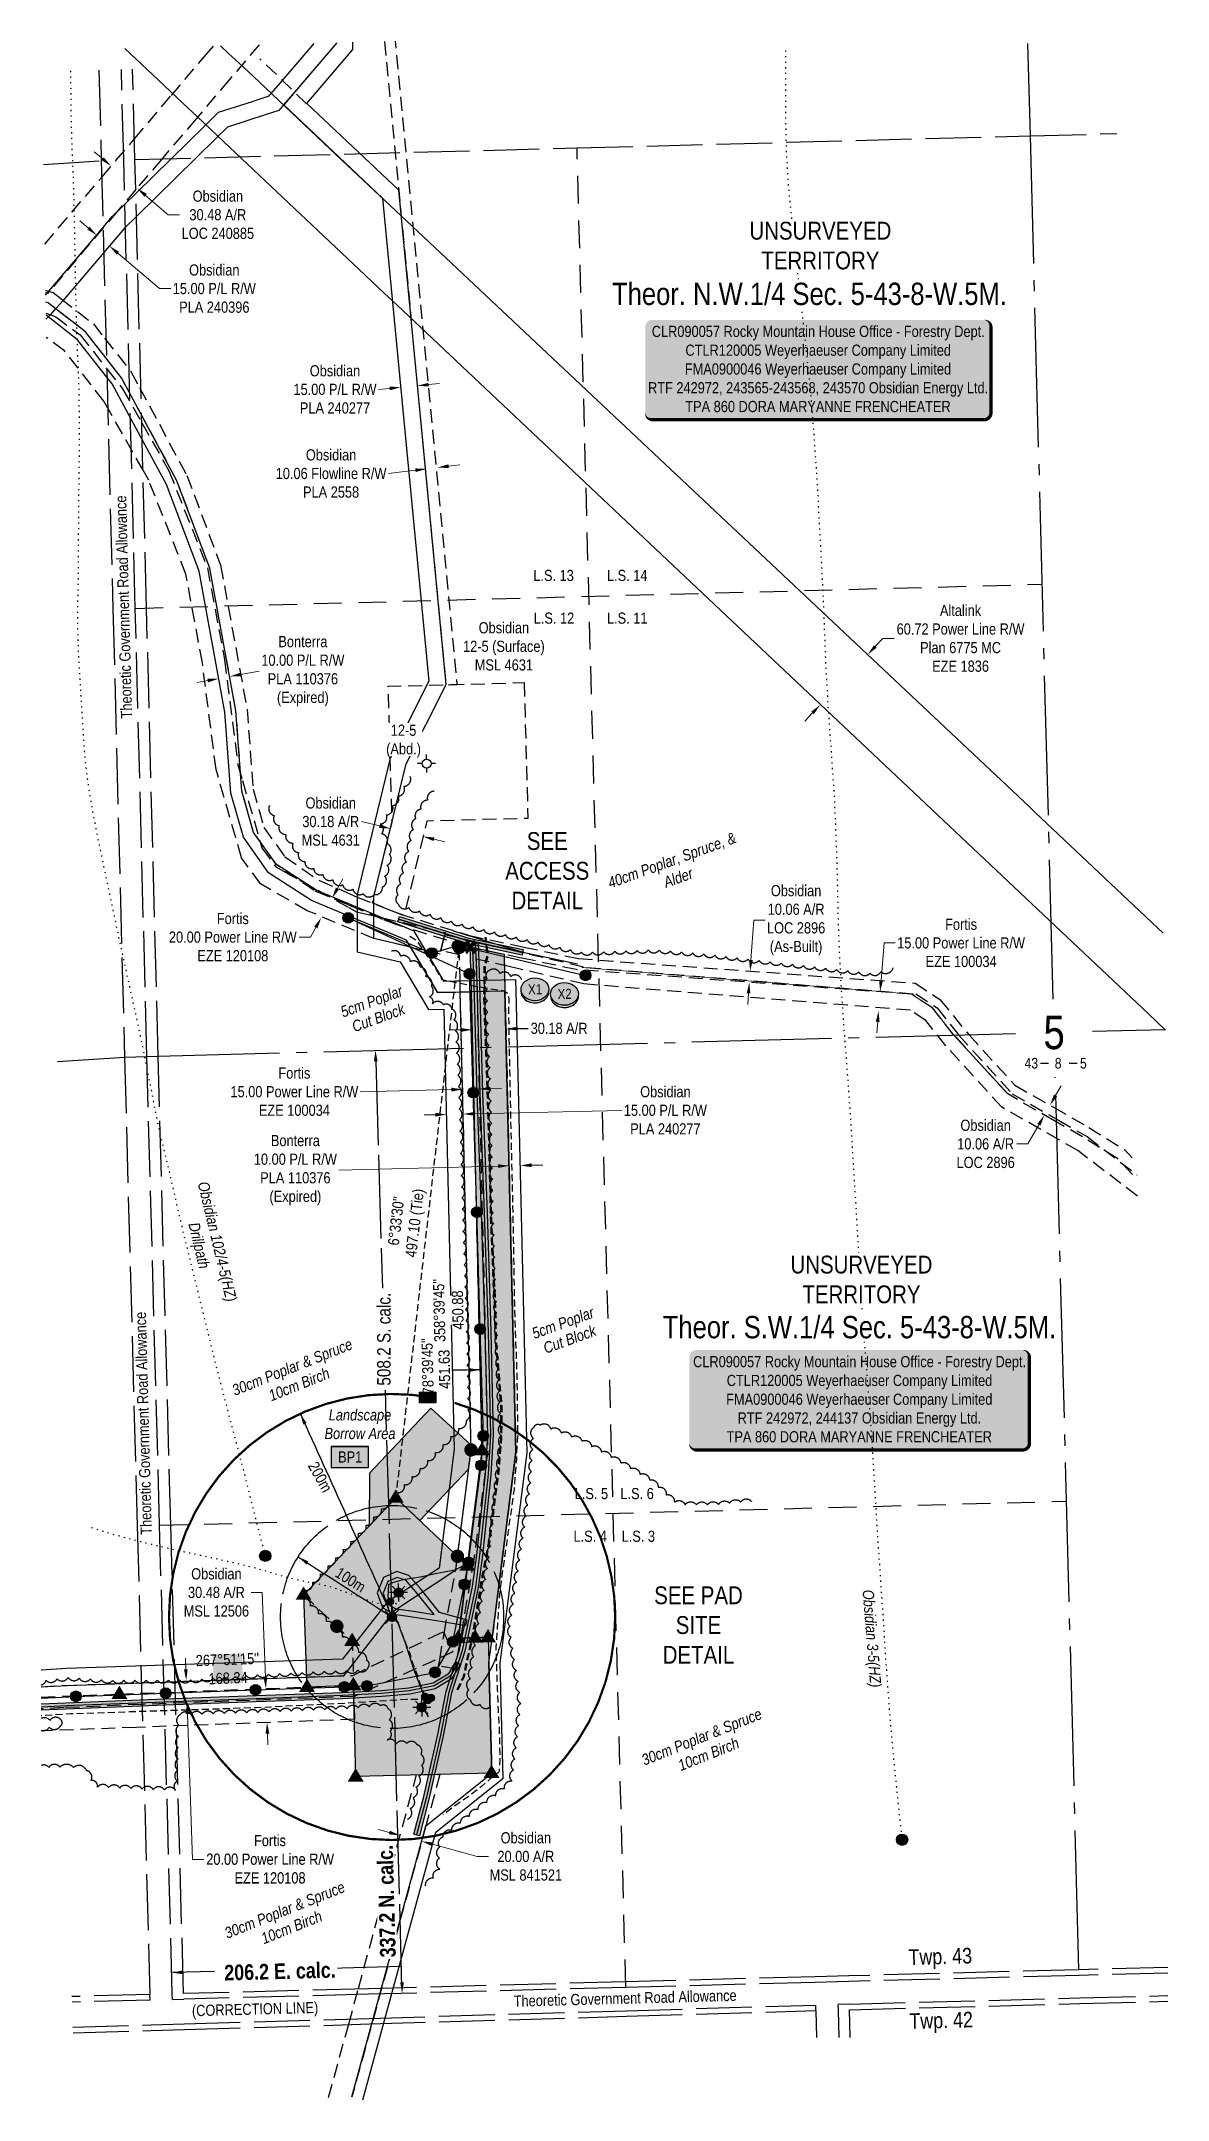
# Model space of a CAD drawing. Extents: x 621743 to 629441, y 5837005 to 5838851.
# Drawn here: x 625816 to 626826, y 5837005 to 5838851 of the extents above; entities that cross this region are included whole.
import ezdxf
from ezdxf.enums import TextEntityAlignment as Align

# ---------------------------------------------------------------- set-up
doc = ezdxf.new("R2010")
doc.units = 0
doc.header["$LTSCALE"] = 5
for name, pattern in [('0', [1, 1, 0]), ('foc-ACCESSROAD', [3.75, 2.5, -1.25]), ('foc-BUFFER', [16.75, 15, -1.75]), ('foc-COORDS', [16.75, 15, -1.75]), ('foc-DOT', [1, 0.2, -0.8]), ('foc-FLOWLINE', [3.75, 2.5, -1.25]), ('foc-LSD', [8, 5, -3]), ('foc-QUARTERLINE', [33, 25, -3, 2, -3]), ('foc-TIELINE', [1.875, 1.25, -0.625]), ('foc-UNSURVEYED', [12.5, 10, -2.5]), ('POWERLINE5', [7.8, 2.4, -0.6, 0.6, -0.6, 0.6, -0.6, 2.4]), ('UG_PIPE', [1.875, 1.25, -0.625])]:
    doc.linetypes.add(name, pattern=pattern)
for name, color, linetype in [('10', 1, 'Continuous'), ('9', 3, 'Continuous'), ('ABADATA-DRILL', 8, 'foc-DOT'), ('ABADATA-DRILL-T', 8, 'Continuous'), ('AS-CABLE', 224, 'foc-CABLE'), ('AS-PIPE-UG', 44, 'UG_PIPE'), ('AS-POWER', 104, 'foc-POWER'), ('AS-POWER-EXISTING', 72, 'POWERLINE5'), ('AS-ROADS', 254, 'Continuous'), ('AS-SURFACE IMPACT', 7, 'Continuous'), ('AS-SYMBOL', 7, 'Continuous'), ('AS-UNDERLAY-H', 141, 'Continuous'), ('AUX-BUFFER', 7, 'foc-BUFFER'), ('C-AR', 13, 'foc-ACCESSROAD'), ('C-RW', 13, 'Continuous'), ('C-SYMBOL', 7, 'Continuous'), ('C-WS', 13, 'foc-ACCESSROAD'), ('D-TXT', 6, 'Continuous'), ('F-EZE', 190, 'foc-FLOWLINE'), ('F-RW', 190, 'Continuous'), ('F-WS-S', 190, 'Continuous'), ('L-BD', 7, 'Continuous'), ('L-DETAIL-T', 3, 'Continuous'), ('L-MON', 1, 'Continuous'), ('L-ROAD-T', 7, 'Continuous'), ('L-SECLBL', 7, 'Continuous'), ('L-SECQ', 8, 'foc-QUARTERLINE'), ('L-SECTION-LSD', 7, 'foc-LSD'), ('L-TIE', 7, 'foc-TIELINE'), ('L-UNS-T', 3, 'Continuous'), ('L-USEC', 7, 'foc-UNSURVEYED'), ('P-CROSSINGS', 250, 'Continuous'), ('P-OFFSETS', 7, 'foc-COORDS'), ('P-PROPOSED', 10, 'Continuous'), ('P-PROPOSED-H', 21, 'Continuous'), ('P-TEMP-BLOCKS', 250, 'Continuous'), ('P-TEMP-H', 41, 'Continuous'), ('P-TEMP_BORROW PIT', 46, 'Continuous'), ('P-TXT', 4, 'Continuous'), ('T-BUSH', 110, '0'), ('T-BUSH-T', 110, 'Continuous'), ('T-EXISTING TFA-T', 220, 'Continuous')]:
    doc.layers.add(name, color=color, linetype=linetype)
for name, color, linetype, lineweight in [('C-AR-T', 13, 'Continuous', 9), ('C-RW-T', 13, 'Continuous', 9), ('C-WS-T', 13, 'Continuous', 9), ('F-EZE-T', 190, 'Continuous', 9), ('F-RW-T', 190, 'Continuous', 9), ('T-TEXT', 48, 'Continuous', 18)]:
    doc.layers.add(name, color=color, linetype=linetype, lineweight=lineweight)
doc.styles.add('100L', font='ARIALN.TTF', dxfattribs={"height": 11})
doc.styles.add('175L', font='ARIALN.TTF', dxfattribs={"height": 20})
doc.styles.add('80', font='ARIALN.TTF', dxfattribs={"height": 10})
doc.styles.add('80CG', font='ARIALN.TTF', dxfattribs={"height": 10})
doc.styles.add('80L', font='ARIALN.TTF', dxfattribs={"height": 10})
doc.styles.add('80LS', font='ARIALNI.TTF', dxfattribs={"height": 10})
doc.styles.add('Crossing', font='ARIALN.TTF', dxfattribs={"height": 10})
doc.styles.add('foc-LtypeFont', font='ARIALN.TTF', dxfattribs={"height": 7.35})
doc.styles.add('SIMPLEX', font='ARIALN.TTF')
doc.linetypes.add('foc-CABLE', pattern='A,2,-1,["C",foc-LtypeFont,S=0.2,R=0,X=-0.625,Y=-0.75],-1.24,8', length=12.24)
doc.linetypes.add('foc-POWER', pattern='A,6,-1,["P",foc-LtypeFont,S=0.2,R=0,X=-0.625,Y=-0.75],-1.24,4', length=12.24)
doc.dimstyles.new('CG2011', dxfattribs={"dimscale": 5, "dimtxt": 9, "dimasz": 2, "dimexe": 0.2, "dimexo": 0.0625, "dimgap": 0.5, "dimtad": 0, "dimtih": 1, "dimtoh": 1, "dimzin": 0, "dimdsep": 46, "dimtxsty": '80CG', "dimcen": 0.1, "dimse1": 1, "dimse2": 1, "dimclrd": 256, "dimclrt": 256, "dimaunit": 1, "dimadec": 4, "dimazin": 0, "dimtfac": 0.06, "dimtofl": 0, "dimtmove": 0, "dimatfit": 1, "dimfxl": 0.2, "dimtolj": 1, "dimtzin": 0, "dimlwd": -1, "dimarcsym": 0})
doc.dimstyles.new('Compass 5 000', dxfattribs={"dimscale": 5, "dimtxt": 9, "dimasz": 2, "dimexe": 0.2, "dimexo": 0.0625, "dimgap": 0.5, "dimtad": 0, "dimtih": 1, "dimtoh": 1, "dimzin": 0, "dimdsep": 46, "dimtxsty": '80CG', "dimcen": 0.1, "dimse1": 1, "dimse2": 1, "dimclrd": 256, "dimclrt": 256, "dimaunit": 1, "dimadec": 4, "dimazin": 0, "dimtfac": 0.06, "dimtofl": 0, "dimtmove": 0, "dimatfit": 1, "dimfxl": 0.2, "dimtolj": 1, "dimtzin": 0, "dimlwd": -1, "dimarcsym": 0})

msp = doc.modelspace()

# ---------------------------------------------------------------- texts
at = {"layer": 'ABADATA-DRILL-T', "char_height": 9.99645, "attachment_point": 1, "style": '80L'}
for s, width, insert, rotation in [('\\pi32.566;{\\fArial Narrow|b0|i1|c0|p34;Obsidian 102/4-5(HZ)\\P\\pi66.186;Drillpath}', 173.53066, (625957.949, 5837861.099), 283.480723), ('\\pi0.60603;{\\fArial Narrow|b0|i1|c0|p34;Obsidian 3-5(HZ)}', 87.32063, (626561.745, 5837463.577), 274.58626)]:
    msp.add_mtext_dynamic_manual_height_columns(s, width=width, gutter_width=50.018, heights=[0], dxfattribs=dict(at, insert=insert, rotation=rotation))
at = {"layer": 'AUX-BUFFER', "style": '80CG'}
for s, rotation, p in [('200m', 299.080603, (626065.712, 5837563.708)), ('100m', 327.411627, (626092.894, 5837471.441))]:
    msp.add_text(s, height=10, rotation=rotation, dxfattribs=at).set_placement(p, align=Align.MIDDLE_CENTER)
at = {"layer": 'C-RW', "insert": (626230.321, 5838308.404), "char_height": 9.99645, "width": 72.59809, "attachment_point": 5, "style": '80CG'}
msp.add_mtext('\\A1;Obsidian\\P12-5 (Surface)\\PMSL 4631', dxfattribs=at)
at = {"layer": 'D-TXT', "color": 3, "char_height": 13.995, "attachment_point": 1, "rotation": 1.522853, "style": '80L'}
for s, insert in [('Twp. 43', (626592.841, 5837140.044)), ('Twp. 42', (626593.616, 5837082.719))]:
    msp.add_mtext_dynamic_manual_height_columns(s, width=101.4314, gutter_width=47.517, heights=[0], dxfattribs=dict(at, insert=insert))
at = {"layer": 'F-EZE-T', "style": '80CG'}
for s, height, p in [('Fortis', 9.9965, (626006.271, 5837232.675, 984.76)), ('Fortis', 9.9929, (626006.335, 5837232.768, 984.41)), ('20.00 Power Line R/W', 9.99645, (625963.452, 5837215.929, 984.76)), ('20.00 Power Line R/W', 9.9929, (625963.532, 5837216.028, 984.41)), ('EZE 120108', 9.9965, (625988.818, 5837199.163, 984.76)), ('EZE 120108', 9.9929, (625988.889, 5837199.267, 984.41))]:
    msp.add_text(s, height=height, dxfattribs=at).set_placement(p)
at = {"layer": 'L-BD', "style": '80L'}
msp.add_text('451.63', height=9.9965, rotation=91.3403, dxfattribs=at).set_placement((626176.97, 5837660.202), align=Align.MIDDLE)
at = {"layer": 'L-BD', "insert": (626128.716, 5837793.829), "char_height": 9.99645, "width": 61.14923, "attachment_point": 2, "rotation": 83.4423, "style": '80L'}
msp.add_mtext("6°33'30''\\P497.10 (Tie)", dxfattribs=at)
at = {"layer": 'L-BD', "insert": (625982.279, 5837405.03), "char_height": 9.99645, "width": 26.26903, "attachment_point": 2, "rotation": 2.150703, "style": '80L', "bg_fill": 1, "box_fill_scale": 1, "bg_fill_color": 51, "bg_fill_transparency": 0}
msp.add_mtext("267°51'15''\\P168.34", dxfattribs=at)
at = {"layer": 'L-DETAIL-T', "char_height": 16, "width": 109.47514, "attachment_point": 5, "style": '80CG'}
for s, insert in [('SEE ACCESS DETAIL', (626269.211, 5838107.227)), ('SEE PAD SITE DETAIL', (626404.779, 5837430.922))]:
    msp.add_mtext(s, dxfattribs=dict(at, insert=insert))
at = {"layer": 'L-ROAD-T', "style": '80L'}
msp.add_text('(CORRECTION LINE)', height=10, rotation=1.52272, dxfattribs=at).set_placement((626007.264, 5837086.614), align=Align.MIDDLE_CENTER)
at = {"layer": 'T-BUSH-T', "style": '80LS'}
for p in [(626111.721, 5837990.192), (626283.244, 5837701.913)]:
    msp.add_text('5cm Poplar', height=10, rotation=20, dxfattribs=at).set_placement(p, align=Align.MIDDLE_CENTER)
at = {"layer": 'T-BUSH-T', "char_height": 10, "width": 120.91173, "attachment_point": 2, "style": '80LS'}
for s, insert, rotation in [('40cm Poplar, Spruce, &\\PAlder', (626379.197, 5838121.409), 20), ('30cm Poplar & Spruce\\P10cm Birch', (626405.739, 5837335.336), 21.793926), ('30cm Poplar & Spruce\\P10cm Birch', (626031.938, 5837180.093), 21.793926)]:
    msp.add_mtext(s, dxfattribs=dict(at, insert=insert, rotation=rotation))
at = {"layer": 'T-TEXT', "style": '80LS'}
for p in [(626117.742, 5837975.478), (626289.265, 5837687.199)]:
    msp.add_text('Cut Block', height=10, rotation=20, dxfattribs=at).set_placement(p, align=Align.MIDDLE_CENTER)

# ---------------------------------------------------------------- blocks, each defined once
blk = doc.blocks.new('L-SECLBL')
at = {"layer": '9', "color": 7}
for p, q in [((-5.1, -27.8), (-12.3, -27.8)), ((20.7, -27.8), (13.5, -27.8))]:
    blk.add_line(p, q, dxfattribs=at)
at = {"layer": '10', "color": 2, "style": 'SIMPLEX'}
blk.add_attdef('SEC', text='', height=30, dxfattribs=at).set_placement((0, 0), align=Align.MIDDLE)
at = {"layer": '10', "color": 5, "style": '80L'}
blk.add_attdef('TWP', text='', height=9.5, dxfattribs=at).set_placement((-14.4, -27.4), align=Align.MIDDLE_RIGHT)
blk.add_attdef('RGE', text='', height=9.5, dxfattribs=at).set_placement((3.6, -27.4), align=Align.MIDDLE_CENTER)
blk.add_attdef('MER', text='', height=9.5, dxfattribs=at).set_placement((23.2, -27.4), align=Align.MIDDLE_LEFT)
blk = doc.blocks.new('LABEL_ROAD_THEORETIC')
at = {"layer": 'L-ROAD-T', "style": '80L'}
blk.add_text('Theoretic Government Road Allowance', height=10, dxfattribs=at).set_placement((0, 0), align=Align.MIDDLE_CENTER)
blk = doc.blocks.new('*U73')
h = blk.add_hatch(color=255)
edge = h.paths.add_edge_path()
edge.add_line((-146.5, -45.5), (146.5, -45.5))
edge.add_arc((146.5, -39.5), 6, 270, 360)
edge.add_line((152.5, -39.5), (152.5, 38))
edge.add_arc((146.5, 38), 6, 0, 90)
edge.add_line((146.5, 44), (-146.5, 44))
edge.add_arc((-146.5, 38), 6, 90, 180)
edge.add_line((-152.5, 38), (-152.5, -39.5))
edge.add_arc((-146.5, -39.5), 6, 180, 270)
at = {"color": 44, "flags": 128}
blk.add_lwpolyline([(-146.5, -45.5, 3, 3, 0), (146.5, -45.5, 3, 3, 0.414214), (152.5, -39.5, 3, 3, 0), (152.5, 38, 3, 0, 0.414214), (146.5, 44, 0, 0, 0), (-146.5, 44, 0, 0, 0.414214), (-152.5, 38, 0, 0, 0), (-152.5, -39.5, 0, 3, 0.414214)], format="xyseb", close=True, dxfattribs=at)
at = {"color": 44, "style": '80'}
blk.add_attdef('ENTER_TEXT_001', (-36, -5), '', height=10, dxfattribs=at)
blk = doc.blocks.new('*U74')
h = blk.add_hatch(color=255)
edge = h.paths.add_edge_path()
edge.add_line((-149, -45.5), (149, -45.5))
edge.add_arc((149, -39.5), 6, 270, 360)
edge.add_line((155, -39.5), (155, 38))
edge.add_arc((149, 38), 6, 0, 90)
edge.add_line((149, 44), (-149, 44))
edge.add_arc((-149, 38), 6, 90, 180)
edge.add_line((-155, 38), (-155, -39.5))
edge.add_arc((-149, -39.5), 6, 180, 270)
at = {"color": 44, "flags": 128}
blk.add_lwpolyline([(-149, -45.5, 3, 3, 0), (149, -45.5, 3, 3, 0.414214), (155, -39.5, 3, 3, 0), (155, 38, 3, 0, 0.414214), (149, 44, 0, 0, 0), (-149, 44, 0, 0, 0.414214), (-155, 38, 0, 0, 0), (-155, -39.5, 0, 3, 0.414214)], format="xyseb", close=True, dxfattribs=at)
at = {"color": 44, "style": '80'}
blk.add_attdef('ENTER_TEXT_001', (-36, -5), '', height=10, dxfattribs=at)
blk = doc.blocks.new('POWERPOLE')
h = blk.add_hatch(color=255)
edge = h.paths.add_edge_path()
edge.add_arc((0, 0), 0.96, 0, 360)
at = {"linetype": 'Continuous'}
for p, q in [((0.68, -0.68), (-0.68, 0.68)), ((-0.68, -0.68), (0.68, 0.68))]:
    blk.add_line(p, q, dxfattribs=at)
blk.add_circle((0, 0), 0.96, dxfattribs=at)
blk = doc.blocks.new('*D75')
at = {"layer": 'P-OFFSETS', "transparency": 16777216}
for p, q in [((626115.5, 5837936.3), (626121.4, 5837733)), ((626130.1, 5837438.1), (626124.1, 5837641.4))]:
    blk.add_line(p, q, dxfattribs=at)
blk.add_solid([(626117.1, 5837936.3), (626113.8, 5837936.2), (626115.2, 5837946.3)], dxfattribs=at)
at = {"layer": 'P-OFFSETS', "transparency": 16777216, "insert": (626122.8, 5837687.2), "char_height": 10, "attachment_point": 5, "rotation": 90, "style": '80CG'}
blk.add_mtext('\\A1;{\\H1.2x;508.2 S. calc.}', dxfattribs=at)
blk = doc.blocks.new('_None')
blk = doc.blocks.new('Temporary Area')
h = blk.add_hatch(color=191)
h.dxf.hatch_style = 1
h.paths.add_polyline_path([(-16.8, -9.4), (16.3, -9.4), (16.3, 9.1), (-16.8, 9.1)])
at = {"color": 250}
for points in [[(-17, -9.6), (16.5, -9.6), (16.5, 9.3), (-17, 9.3)], [(-16.9, -9.5), (16.4, -9.5), (16.4, 9.2), (-16.9, 9.2)]]:
    blk.add_lwpolyline(points, close=True, dxfattribs=at)
at = {"color": 250, "style": '80L'}
blk.add_attdef('TEMPORARY', text='', height=9, dxfattribs=at).set_placement((0, -0.1), align=Align.MIDDLE_CENTER)
blk = doc.blocks.new('*D76')
at = {"layer": 'C-AR-T', "transparency": 16777216}
for p, q in [((626013.7, 5837460.1), (626003.7, 5837460.1)), ((626016.5, 5837383.9), (626013.7, 5837460.1)), ((626018.4, 5837333.5), (626018.7, 5837323.5))]:
    blk.add_line(p, q, dxfattribs=at)
for points in [[(626018.2, 5837384), (626014.8, 5837383.8), (626016.9, 5837373.9)], [(626020, 5837333.5), (626016.7, 5837333.4), (626018, 5837343.5)]]:
    blk.add_solid(points, dxfattribs=at)
at = {"layer": 'C-AR-T', "transparency": 16777216, "insert": (625972.6, 5837460.1), "char_height": 10, "attachment_point": 5, "style": '80CG'}
blk.add_mtext('\\A1;Obsidian\\P30.48 A/R\\PMSL 12506', dxfattribs=at)
blk = doc.blocks.new('*D77')
at = {"layer": 'C-AR-T', "transparency": 16777216}
for p, q in [((626724.9, 5837905.6), (626729.9, 5837914.3)), ((626710, 5837879.5), (626700.1, 5837862.3)), ((626700.1, 5837862.3), (626690.1, 5837862.3))]:
    blk.add_line(p, q, dxfattribs=at)
for points in [[(626723.4, 5837906.5), (626726.3, 5837904.8), (626719.9, 5837897)], [(626708.5, 5837880.4), (626711.4, 5837878.7), (626714.9, 5837888.2)]]:
    blk.add_solid(points, dxfattribs=at)
at = {"layer": 'C-AR-T', "transparency": 16777216, "insert": (626662.2, 5837862.3), "char_height": 10, "attachment_point": 5, "style": '80CG'}
blk.add_mtext('\\A1;Obsidian\\P10.06 A/R\\PLOC 2896', dxfattribs=at)
blk = doc.blocks.new('*D78')
at = {"layer": 'C-AR-T', "transparency": 16777216}
for p, q in [((626127.6, 5837244.9), (626118, 5837247.5)), ((626166.3, 5837234.4), (626206.5, 5837223.4)), ((626206.5, 5837223.4), (626216.5, 5837223.4))]:
    blk.add_line(p, q, dxfattribs=at)
for points in [[(626128.1, 5837246.5), (626127.2, 5837243.3), (626137.3, 5837242.3)], [(626166.7, 5837236), (626165.8, 5837232.8), (626156.6, 5837237)]]:
    blk.add_solid(points, dxfattribs=at)
at = {"layer": 'C-AR-T', "transparency": 16777216, "insert": (626250, 5837223.4), "char_height": 10, "attachment_point": 5, "style": '80CG'}
blk.add_mtext('\\A1;Obsidian\\P20.00 A/R\\PMSL 841521', dxfattribs=at)
blk = doc.blocks.new('*D79')
at = {"layer": 'C-AR-T', "transparency": 16777216}
for p, q in [((626118.9, 5838147.4), (626102.8, 5838151.3)), ((626167.6, 5838135.5), (626177.4, 5838133.1))]:
    blk.add_line(p, q, dxfattribs=at)
for points in [[(626119.3, 5838149), (626118.5, 5838145.7), (626128.6, 5838145)], [(626168, 5838137.1), (626167.2, 5838133.9), (626157.9, 5838137.9)]]:
    blk.add_solid(points, dxfattribs=at)
at = {"layer": 'C-AR-T', "transparency": 16777216, "insert": (626075.1, 5838151.3), "char_height": 10, "attachment_point": 5, "style": '80CG'}
blk.add_mtext('\\A1;Obsidian\\P30.18 A/R\\PMSL 4631', dxfattribs=at)
blk = doc.blocks.new('*D80')
at = {"layer": 'C-AR-T', "transparency": 16777216}
for p, q in [((626451.8, 5838027.2), (626454.4, 5838062.9)), ((626454.4, 5838062.9), (626464.4, 5838062.9)), ((626449.6, 5837997.3), (626448.9, 5837987.3))]:
    blk.add_line(p, q, dxfattribs=at)
for points in [[(626450.1, 5838027.3), (626453.5, 5838027.1), (626451.1, 5838017.2)], [(626448, 5837997.4), (626451.3, 5837997.2), (626450.3, 5838007.3)]]:
    blk.add_solid(points, dxfattribs=at)
at = {"layer": 'C-AR-T', "transparency": 16777216, "insert": (626492.3, 5838062.9), "char_height": 10, "attachment_point": 5, "style": '80CG'}
blk.add_mtext('\\A1;Obsidian\\P10.06 A/R\\PLOC 2896\\P(As-Built)', dxfattribs=at)
blk = doc.blocks.new('*D81')
at = {"layer": 'C-RW-T', "transparency": 16777216}
for p, q in [((625870.7, 5838745.5), (625863, 5838752)), ((625909.1, 5838712.8), (625929.5, 5838695.4)), ((625929.5, 5838695.4), (625939.5, 5838695.4))]:
    blk.add_line(p, q, dxfattribs=at)
for points in [[(625871.7, 5838746.8), (625869.6, 5838744.3), (625878.3, 5838739.1)], [(625910.2, 5838714.1), (625908, 5838711.6), (625901.5, 5838719.3)]]:
    blk.add_solid(points, dxfattribs=at)
at = {"layer": 'C-RW-T', "transparency": 16777216, "insert": (625973.9, 5838695.4), "char_height": 10, "attachment_point": 5, "style": '80CG'}
blk.add_mtext('\\A1;Obsidian\\P30.48 A/R\\PLOC 240885', dxfattribs=at)
blk = doc.blocks.new('*D82')
at = {"layer": 'C-RW-T', "transparency": 16777216}
for p, q in [((626162.8, 5838543.1), (626172.7, 5838544)), ((626127.9, 5838539.7), (626118, 5838538.8))]:
    blk.add_line(p, q, dxfattribs=at)
for points in [[(626162.6, 5838544.7), (626162.9, 5838541.4), (626152.8, 5838542.1)], [(626127.8, 5838541.4), (626128.1, 5838538.1), (626137.9, 5838540.7)]]:
    blk.add_solid(points, dxfattribs=at)
at = {"layer": 'C-RW-T', "transparency": 16777216, "insert": (626078.9, 5838538.8), "char_height": 10, "attachment_point": 5, "style": '80CG'}
blk.add_mtext('\\A1;Obsidian\\P15.00 P/L R/W\\PPLA 240277', dxfattribs=at)
blk = doc.blocks.new('*D83')
at = {"layer": 'C-RW-T', "transparency": 16777216}
for p, q in [((626168.8, 5837888.5), (626158.8, 5837888.3)), ((626203.8, 5837889.3), (626336, 5837892.4))]:
    blk.add_line(p, q, dxfattribs=at)
for points in [[(626168.8, 5837890.2), (626168.8, 5837886.8), (626178.8, 5837888.7)], [(626203.8, 5837891), (626203.9, 5837887.6), (626193.8, 5837889.1)]]:
    blk.add_solid(points, dxfattribs=at)
at = {"layer": 'C-RW-T', "transparency": 16777216, "insert": (626375.1, 5837892.4), "char_height": 10, "attachment_point": 5, "style": '80CG'}
blk.add_mtext('\\A1;Obsidian\\P15.00 P/L R/W\\PPLA 240277', dxfattribs=at)
blk = doc.blocks.new('*D84')
at = {"layer": 'C-RW-T', "transparency": 16777216}
for p, q in [((625857.9, 5838683.5), (625850.2, 5838690)), ((625884.2, 5838661), (625921.6, 5838629.2)), ((625921.6, 5838629.2), (625931.6, 5838629.2))]:
    blk.add_line(p, q, dxfattribs=at)
for points in [[(625858.9, 5838684.7), (625856.8, 5838682.2), (625865.5, 5838677)], [(625885.3, 5838662.3), (625883.2, 5838659.8), (625876.6, 5838667.5)]]:
    blk.add_solid(points, dxfattribs=at)
at = {"layer": 'C-RW-T', "transparency": 16777216, "insert": (625970.7, 5838629.2), "char_height": 10, "attachment_point": 5, "style": '80CG'}
blk.add_mtext('\\A1;Obsidian\\P15.00 P/L R/W\\PPLA 240396', dxfattribs=at)
blk = doc.blocks.new('*D85')
at = {"layer": 'C-WS-T', "transparency": 16777216}
for p, q in [((626180.8, 5838470), (626190.7, 5838471.2)), ((626151, 5838466.3), (626126.9, 5838463.4))]:
    blk.add_line(p, q, dxfattribs=at)
for points in [[(626180.6, 5838471.7), (626181, 5838468.3), (626170.9, 5838468.8)], [(626150.8, 5838468), (626151.2, 5838464.7), (626160.9, 5838467.6)]]:
    blk.add_solid(points, dxfattribs=at)
at = {"layer": 'C-WS-T', "transparency": 16777216, "insert": (626075.4, 5838463.4), "char_height": 10, "attachment_point": 5, "style": '80CG'}
blk.add_mtext('\\A1;Obsidian\\P10.06 Flowline R/W\\PPLA 2558', dxfattribs=at)
blk = doc.blocks.new('*D86')
at = {"layer": 'F-EZE-T', "transparency": 16777216}
for p, q in [((626081.1, 5838091.4), (626086, 5838100.1)), ((626056.9, 5838047.7), (626046.9, 5838047.7)), ((626061.7, 5838056.4), (626056.9, 5838047.7))]:
    blk.add_line(p, q, dxfattribs=at)
for points in [[(626079.7, 5838092.2), (626082.6, 5838090.6), (626076.3, 5838082.7)], [(626060.3, 5838057.3), (626063.2, 5838055.6), (626066.6, 5838065.2)]]:
    blk.add_solid(points, dxfattribs=at)
at = {"layer": 'F-EZE-T', "transparency": 16777216, "insert": (625987.3, 5838047.7), "char_height": 10, "attachment_point": 5, "style": '80CG'}
blk.add_mtext('\\A1;Fortis\\P20.00 Power Line R/W\\PEZE 120108', dxfattribs=at)
blk = doc.blocks.new('*D87')
at = {"layer": 'F-EZE-T', "transparency": 16777216}
for p, q in [((626568.4, 5838008.9), (626571.1, 5838042.5)), ((626571.1, 5838042.5), (626581.1, 5838042.5)), ((626565.4, 5837971.8), (626564.6, 5837961.8))]:
    blk.add_line(p, q, dxfattribs=at)
for points in [[(626566.7, 5838009), (626570.1, 5838008.7), (626567.6, 5837998.9)], [(626563.7, 5837971.9), (626567.1, 5837971.6), (626566.2, 5837981.7)]]:
    blk.add_solid(points, dxfattribs=at)
at = {"layer": 'F-EZE-T', "transparency": 16777216, "insert": (626640.2, 5838042.5), "char_height": 10, "attachment_point": 5, "style": '80CG'}
blk.add_mtext('\\A1;Fortis\\P15.00 Power Line R/W\\PEZE 100034', dxfattribs=at)
blk = doc.blocks.new('*D88')
at = {"layer": 'F-EZE-T', "transparency": 16777216}
for p, q in [((626183.3, 5837911), (626101.6, 5837909.1)), ((626218.3, 5837911.8), (626228.3, 5837912.1))]:
    blk.add_line(p, q, dxfattribs=at)
for points in [[(626183.3, 5837912.7), (626183.3, 5837909.3), (626193.3, 5837911.2)], [(626218.2, 5837913.5), (626218.3, 5837910.2), (626208.3, 5837911.6)]]:
    blk.add_solid(points, dxfattribs=at)
at = {"layer": 'F-EZE-T', "transparency": 16777216, "insert": (626042.5, 5837909.1), "char_height": 10, "attachment_point": 5, "style": '80CG'}
blk.add_mtext('\\A1;Fortis\\P15.00 Power Line R/W\\PEZE 100034', dxfattribs=at)
blk = doc.blocks.new('*D89')
at = {"layer": 'F-RW-T', "transparency": 16777216}
for p, q in [((626563.3, 5838308.3), (626570.1, 5838315.6)), ((626570.1, 5838315.6), (626580.1, 5838315.6)), ((626507.1, 5838248.7), (626500.2, 5838241.5))]:
    blk.add_line(p, q, dxfattribs=at)
for points in [[(626562, 5838309.4), (626564.5, 5838307.2), (626556.4, 5838301)], [(626505.9, 5838249.9), (626508.3, 5838247.6), (626513.9, 5838256)]]:
    blk.add_solid(points, dxfattribs=at)
at = {"layer": 'F-RW-T', "transparency": 16777216, "insert": (626639.7, 5838315.6), "char_height": 10, "attachment_point": 5, "style": '80CG'}
blk.add_mtext('\\A1;Altalink\\P60.72 Power Line R/W\\PPlan 6775 MC\\PEZE 1836', dxfattribs=at)
blk = doc.blocks.new('*D90')
at = {"layer": 'F-RW-T', "transparency": 16777216}
for p, q in [((626225.2, 5837842.4), (626082.5, 5837838.8)), ((626255.2, 5837843.2), (626265.2, 5837843.4))]:
    blk.add_line(p, q, dxfattribs=at)
for points in [[(626225.1, 5837844.1), (626225.2, 5837840.8), (626235.2, 5837842.7)], [(626255.1, 5837844.9), (626255.2, 5837841.5), (626245.2, 5837842.9)]]:
    blk.add_solid(points, dxfattribs=at)
at = {"layer": 'F-RW-T', "transparency": 16777216, "insert": (626043.4, 5837838.8), "char_height": 10, "attachment_point": 5, "style": '80CG'}
blk.add_mtext('\\A1;Bonterra\\P10.00 P/L R/W\\PPLA 110376\\P(Expired)', dxfattribs=at)
blk = doc.blocks.new('*D91')
at = {"layer": 'F-RW-T', "transparency": 16777216}
for p, q in [((625994.3, 5838283.2), (626011, 5838286.2)), ((625964.8, 5838277.7), (625955, 5838275.9))]:
    blk.add_line(p, q, dxfattribs=at)
for points in [[(625964.5, 5838279.4), (625965.1, 5838276.1), (625974.6, 5838279.5)], [(625994, 5838284.8), (625994.6, 5838281.5), (625984.5, 5838281.4)]]:
    blk.add_solid(points, dxfattribs=at)
at = {"layer": 'F-RW-T', "transparency": 16777216, "insert": (626050.1, 5838286.2), "char_height": 10, "attachment_point": 5, "style": '80CG'}
blk.add_mtext('\\A1;Bonterra\\P10.00 P/L R/W\\PPLA 110376\\P(Expired)', dxfattribs=at)
blk = doc.blocks.new('*D93')
at = {"layer": 'P-TXT', "transparency": 16777216}
for p, q in [((626192, 5837964.5), (626182, 5837964.2)), ((626242.1, 5837965.7), (626252.2, 5837965.9))]:
    blk.add_line(p, q, dxfattribs=at)
for points in [[(626192, 5837966.1), (626192.1, 5837962.8), (626202, 5837964.7)], [(626242.1, 5837967.3), (626242.2, 5837964), (626232.1, 5837965.4)]]:
    blk.add_solid(points, dxfattribs=at)
at = {"layer": 'P-TXT', "transparency": 16777216, "insert": (626279.8, 5837965.9), "char_height": 10, "attachment_point": 5, "style": '80CG'}
blk.add_mtext('\\A1;30.18 A/R', dxfattribs=at)
blk = doc.blocks.new('GAS')
h = blk.add_hatch(color=255)
h.dxf.hatch_style = 1
edge = h.paths.add_edge_path()
edge.add_arc((0, 0), 0.9, 0, 360)
for p, q in [((-0.81, 0), (-1.62, 0)), ((-0.57, 0.57), (-1.14, 1.14)), ((0, 0.81), (0, 1.62)), ((0.57, 0.57), (1.14, 1.14)), ((1.62, 0), (0.81, 0)), ((-0.57, -0.57), (-1.14, -1.14)), ((0, -0.81), (0, -1.62)), ((1.14, -1.14), (0.57, -0.57))]:
    blk.add_line(p, q)
blk.add_circle((0, 0), 0.8)
blk = doc.blocks.new('RISER')
h = blk.add_hatch(color=255)
h.dxf.hatch_style = 1
edge = h.paths.add_edge_path()
edge.add_arc((0, 0), 0.7, 0, 360)
blk.add_hatch(color=48).paths.add_polyline_path([(0.58, -0.15), (-0.58, -0.15, 0.774597)])
at = {"color": 48}
blk.add_line((-0.58, -0.15), (0.58, -0.15), dxfattribs=at)
blk.add_circle((0, 0), 0.6, dxfattribs=at)
blk = doc.blocks.new('xing2')
h = blk.add_hatch(color=50)
h.dxf.hatch_style = 1
edge = h.paths.add_edge_path()
edge.add_ellipse((0, 0), major_axis=(-12.5, 0), ratio=0.816297, start_angle=0, end_angle=360)
h = blk.add_hatch(color=250)
h.dxf.hatch_style = 1
edge = h.paths.add_edge_path()
edge.add_ellipse((0, -2), major_axis=(-12.5, 0), ratio=0.816297, start_angle=0, end_angle=180)
edge.add_line((12.5, -2), (12.5, 0))
edge.add_ellipse((0, 0), major_axis=(-12.5, 0), ratio=0.816297, start_angle=0, end_angle=180, ccw=False)
edge.add_line((-12.5, 0), (-12.5, -2))
at = {"color": 250}
blk.add_ellipse((0, 0), major_axis=(-12.5, 0), ratio=0.816297, dxfattribs=at)
blk.add_ellipse((0, -2), major_axis=(-12.5, 0), ratio=0.816297, start_param=0, end_param=3.141593, dxfattribs=at)
at = {"color": 250, "style": 'Crossing'}
blk.add_attdef('CROSSING', text='', height=9, dxfattribs=at).set_placement((0.1, 0), align=Align.MIDDLE_CENTER)
at = {"color": 250, "style": 'Crossing', "flags": 1}
for tag, p in [('OWNER', (0.1, -12.5)), ('DESCRIPTION', (0.1, -25.8)), ('LOCATION', (0.1, -39.3)), ('DWG_REF', (0.1, -52.8))]:
    blk.add_attdef(tag, text='', height=9, dxfattribs=at).set_placement(p, align=Align.MIDDLE_CENTER)
blk = doc.blocks.new('GABD')
for p, q in [((-0.81, 0), (-1.62, 0)), ((0, 0.81), (0, 1.62)), ((1.62, 0), (0.81, 0)), ((0, -0.81), (0, -1.62))]:
    blk.add_line(p, q)
blk.add_circle((0, 0), 0.8)
blk = doc.blocks.new('fdia')
at = {"color": 255, "const_width": 1}
blk.add_lwpolyline([(-0.5, 0, 1), (0.5, 0, 1)], format="xyb", close=True, dxfattribs=at)
blk = doc.blocks.new('Fdiaa')
blk.add_blockref('fdia', (0, 0))
blk = doc.blocks.new('fdib')
at = {"color": 1, "const_width": 1.6}
blk.add_lwpolyline([(-0.4, 0, 1), (0.4, 0, 1)], format="xyb", close=True, dxfattribs=at)
at = {"color": 1}
blk.add_circle((0, 0), 0.8, dxfattribs=at)
blk = doc.blocks.new('Fdibb')
blk.add_blockref('fdib', (0, 0))
blk = doc.blocks.new('fdicc')
for name in ['Fdibb', 'Fdiaa']:
    blk.add_blockref(name, (0, 0))
blk = doc.blocks.new('FDI')
blk.add_blockref('fdicc', (0, 0))
blk = doc.blocks.new('STRIA')
blk.add_hatch(color=255).paths.add_polyline_path([(-0.04, 1.52), (-1.47, -0.87), (1.39, -0.87)])
blk = doc.blocks.new('STRIAA')
blk.add_blockref('STRIA', (0, 0))
blk = doc.blocks.new('STRIB')
at = {"color": 1}
blk.add_solid([(-1.12, -0.67), (-0.04, 1.13), (1.04, -0.67)], dxfattribs=at)
blk = doc.blocks.new('STRIBB')
blk.add_blockref('STRIB', (0, 0))
blk = doc.blocks.new('STRICC')
for name in ['STRIAA', 'STRIBB']:
    blk.add_blockref(name, (0, 0))
blk = doc.blocks.new('fdspike')
blk.add_blockref('STRICC', (0, 0))
blk = doc.blocks.new('TRIA')
blk.add_hatch(color=255).paths.add_polyline_path([(-0.04, 1.52), (-1.47, -0.87), (1.39, -0.87)])
blk = doc.blocks.new('TRIAA')
blk.add_blockref('TRIA', (0, 0))
blk = doc.blocks.new('TRIB')
at = {"color": 1}
blk.add_lwpolyline([(-1.12, -0.67), (-0.04, 1.13), (1.04, -0.67)], close=True, dxfattribs=at)
blk = doc.blocks.new('TRIBB')
blk.add_blockref('TRIB', (0, 0))
blk = doc.blocks.new('TRICC')
for name in ['TRIAA', 'TRIBB']:
    blk.add_blockref(name, (0, 0))
blk = doc.blocks.new('plspike')
blk.add_blockref('TRICC', (0, 0))
blk = doc.blocks.new('TEMP')
h = blk.add_hatch(color=255)
h.dxf.hatch_style = 1
h.paths.add_polyline_path([(0, 0.25), (-0.67, 1.15), (-0.67, 0.67), (-1.15, 0.67), (-0.25, 0), (-1.15, -0.67), (-0.67, -0.67), (-0.67, -1.15), (0, -0.25), (0.67, -1.15), (0.67, -0.67), (1.15, -0.67), (0.25, 0), (1.15, 0.67), (0.67, 0.67), (0.67, 1.15)])
h.paths.add_polyline_path([(0.57, 0.85), (0.57, 0.57), (0.85, 0.57), (0.08, 0), (0.85, -0.57), (0.57, -0.57), (0.57, -0.85), (0, -0.08), (-0.57, -0.85), (-0.57, -0.57), (-0.85, -0.57), (-0.08, 0), (-0.85, 0.57), (-0.57, 0.57), (-0.57, 0.85), (0, 0.08)], flags=16)
h = blk.add_hatch(color=1)
h.dxf.hatch_style = 1
h.paths.add_polyline_path([(0, 0.08), (-0.57, 0.85), (-0.57, 0.57), (-0.85, 0.57), (-0.08, 0), (-0.85, -0.57), (-0.57, -0.57), (-0.57, -0.85), (0, -0.08), (0.57, -0.85), (0.57, -0.57), (0.85, -0.57), (0.08, 0), (0.85, 0.57), (0.57, 0.57), (0.57, 0.85)])
at = {"color": 1}
for p, q in [((-0.08, 0), (0.08, 0)), ((0, 0.08), (0, -0.08))]:
    blk.add_line(p, q, dxfattribs=at)
at = {"color": 255, "flags": 128}
blk.add_lwpolyline([(-0.25, 0), (-1.15, 0.67), (-0.67, 0.67), (-0.67, 1.15), (0, 0.25), (0.67, 1.15), (0.67, 0.67), (1.15, 0.67), (0.25, 0), (1.15, -0.67), (0.67, -0.67), (0.67, -1.15), (0, -0.25), (-0.67, -1.15), (-0.67, -0.67), (-1.15, -0.67)], close=True, dxfattribs=at)
at = {"color": 1, "flags": 128}
blk.add_lwpolyline([(-0.08, 0), (-0.85, 0.57), (-0.57, 0.57), (-0.57, 0.85), (0, 0.08), (0.57, 0.85), (0.57, 0.57), (0.85, 0.57), (0.08, 0), (0.85, -0.57), (0.57, -0.57), (0.57, -0.85), (0, -0.08), (-0.57, -0.85), (-0.57, -0.57), (-0.85, -0.57)], close=True, dxfattribs=at)
blk = doc.blocks.new('WC')
at = {"layer": 'L-MON'}
h = blk.add_hatch(color=255, dxfattribs=at)
h.dxf.hatch_style = 1
edge = h.paths.add_edge_path()
edge.add_arc((0, 0), 0.9, 0, 360)
at = {"layer": 'L-MON', "color": 240, "flags": 128}
for points in [[(-0.62, 0.5), (-1.23, 1.12)], [(0.52, 0.61), (1.13, 1.21)], [(-1.18, -1.18), (-0.56, -0.57)], [(1.16, -1.18), (0.56, -0.57)]]:
    blk.add_lwpolyline(points, dxfattribs=at)
at = {"layer": 'L-MON', "color": 240}
for radius in [0.8, 0.373]:
    blk.add_circle((0, 0), radius, dxfattribs=at)
blk = doc.blocks.new('BH-Existing')
at = {"layer": 'ABADATA-DRILL-T'}
h = blk.add_hatch(color=256, dxfattribs=at)
h.dxf.hatch_style = 1
edge = h.paths.add_edge_path()
edge.add_arc((0, 0), 0.5, 0, 360)
blk.add_circle((0, 0), 0.5, dxfattribs=at)

# ---------------------------------------------------------------- dimensions: what is measured, and where the dimension line sits
at = {"layer": 'C-AR-T'}
for base, p1, p2, angle, text, picture, middle in [((626128.61, 5838144.989), (626155.158, 5838126.518), (626125.852, 5838133.638), 166.344025, 'Obsidian\\P30.18 A/R\\PMSL 4631', '*D79', (626075.146, 5838151.257)), ((626451.073, 5838017.24), (626441.307, 5838007.923, 984.41), (626442.034, 5838017.898, 984.41), 85.834616, 'Obsidian\\P10.06 A/R\\PLOC 2896\\P(As-Built)', '*D80', (626492.329, 5838062.909)), ((626714.934, 5837888.229), (626706.51, 5837904.638, 984.41), (626701.514, 5837895.903, 984.41), 240.236258, 'Obsidian\\P10.06 A/R\\PLOC 2896', '*D77', (626662.152, 5837862.256)), ((626017.993, 5837343.464, 984.41), (625975.045, 5837372.36, 984.41), (625976.175, 5837341.913, 984.41), 272.124748, 'Obsidian\\P30.48 A/R\\PMSL 12506', '*D76', (625972.569, 5837460.062, 984.41))]:
    dim = msp.add_linear_dim(base=base, p1=p1, p2=p2, angle=angle, text=text, dimstyle='Compass 5 000', dxfattribs=at)
    dim.commit()
    dim.dimension.update_dxf_attribs({"geometry": picture, "text_midpoint": middle, "dimtype": 161})
at = {"layer": 'C-RW-T'}
for base, p1, p2, angle, text, picture, middle in [((625878.276, 5838739.064), (625936.495, 5838760.468), (625913.288, 5838780.213), 139.607277, 'Obsidian\\P30.48 A/R\\PLOC 240885', '*D81', (625973.881, 5838695.441)), ((625876.619, 5838667.504), (625854.114, 5838663.645), (625865.264, 5838654.158), 319.608835, 'Obsidian\\P15.00 P/L R/W\\PPLA 240396', '*D84', (625970.723, 5838629.202)), ((626137.876, 5838540.703), (626150.562, 5838565.509), (626135.635, 5838564.078), 185.474601, 'Obsidian\\P15.00 P/L R/W\\PPLA 240277', '*D82', (626078.881, 5838538.794)), ((626193.814, 5837889.077), (626178.918, 5837883.9), (626193.927, 5837884.25, 984.41), 1.335807, 'Obsidian\\P15.00 P/L R/W\\PPLA 240277', '*D83', (626375.085, 5837892.393))]:
    dim = msp.add_linear_dim(base=base, p1=p1, p2=p2, angle=angle, text=text, dimstyle='Compass 5 000', dxfattribs=at)
    dim.commit()
    dim.dimension.update_dxf_attribs({"geometry": picture, "text_midpoint": middle, "dimtype": 161})
at = {"layer": 'C-WS-T'}
dim = msp.add_linear_dim(base=(626170.863, 5838468.785), p1=(626179.005, 5838319.797), p2=(626188.98, 5838321.02), angle=6.990103, text='Obsidian\\P10.06 Flowline R/W\\PPLA 2558', dimstyle='Compass 5 000', dxfattribs=at)
dim.commit()
dim.dimension.update_dxf_attribs({"geometry": '*D85', "text_midpoint": (626075.41, 5838463.395), "dimtype": 161})
at = {"layer": 'F-EZE-T'}
dim = msp.add_aligned_dim(p1=(626078.886, 5838081.192), p2=(626069.193, 5838063.73), distance=-3.007, text='Fortis\\P20.00 Power Line R/W\\PEZE 120108', dimstyle='Compass 5 000', dxfattribs=at)
dim.commit()
dim.dimension.update_dxf_attribs({"geometry": '*D86', "text_midpoint": (625987.262, 5838047.703)})
for base, p1, p2, angle, picture, middle in [((626567.588, 5837998.905), (626566.007, 5837981.755, 984.41), (626567.392, 5837998.921, 984.41), 85.387626, '*D87', (626640.245, 5838042.497)), ((626193.297, 5837911.242), (626208.538, 5837899.788, 984.41), (626193.573, 5837899.439, 984.41), 181.335807, '*D88', (626042.496, 5837909.105))]:
    dim = msp.add_linear_dim(base=base, p1=p1, p2=p2, angle=angle, text='Fortis\\P15.00 Power Line R/W\\PEZE 100034', dimstyle='Compass 5 000', dxfattribs=at)
    dim.commit()
    dim.dimension.update_dxf_attribs({"geometry": picture, "text_midpoint": middle, "dimtype": 161})
at = {"layer": 'F-RW-T'}
for base, p1, p2, angle, text, picture, middle in [((626513.926, 5838256.009), (626587.323, 5838271.842), (626544.861, 5838226.828), 226.670966, 'Altalink\\P60.72 Power Line R/W\\PPlan 6775 MC\\PEZE 1836', '*D89', (626639.662, 5838315.572)), ((625984.472, 5838281.353), (625977.575, 5838263.575), (625987.403, 5838265.378), 10.396963, 'Bonterra\\P10.00 P/L R/W\\PPLA 110376\\P(Expired)', '*D91', (626050.05, 5838286.214)), ((626235.161, 5837842.688), (626244.824, 5837856.211), (626234.824, 5837855.958), 181.451769, 'Bonterra\\P10.00 P/L R/W\\PPLA 110376\\P(Expired)', '*D90', (626043.401, 5837838.818))]:
    dim = msp.add_linear_dim(base=base, p1=p1, p2=p2, angle=angle, text=text, dimstyle='Compass 5 000', dxfattribs=at)
    dim.commit()
    dim.dimension.update_dxf_attribs({"geometry": picture, "text_midpoint": middle, "dimtype": 161})
at = {"layer": 'P-TXT'}
dim = msp.add_linear_dim(base=(626232.115, 5837965.423), p1=(626201.87, 5837971.428, 984.76), p2=(626231.956, 5837972.139), angle=1.354147, text='30.18 A/R', dimstyle='Compass 5 000', dxfattribs=at)
dim.commit()
dim.dimension.update_dxf_attribs({"geometry": '*D93', "text_midpoint": (626279.819, 5837965.897), "dimtype": 161})

# ---------------------------------------------------------------- hatches: boundary and pattern name
at = {"layer": 'AS-ROADS'}
h = msp.add_hatch(color=256, dxfattribs=at)
h.dxf.hatch_style = 1
h.paths.add_polyline_path([(626246.701, 5838031.665), (626197.521, 5838042.091), (626135.114, 5838061.477), (626136.598, 5838066.251), (626198.783, 5838046.935), (626247.737, 5838036.557)])
h = msp.add_hatch(color=256, dxfattribs=at)
h.dxf.hatch_style = 1
h.paths.add_polyline_path([(626207.136, 5838043.135), (626208.235, 5838016.292), (626211.284, 5837907.673), (626215.249, 5837800.568), (626218.64, 5837693.696), (626220.812, 5837601.357), (626218.67, 5837565.85), (626211.028, 5837493.13), (626207.241, 5837464.571), (626195.298, 5837407.382), (626183.448, 5837370.033), (626175.899, 5837331.645), (626163.425, 5837275.861), (626154.533, 5837242.041), (626149.697, 5837243.313), (626158.565, 5837277.043), (626171.005, 5837332.673), (626178.596, 5837371.275), (626190.456, 5837408.652), (626202.309, 5837465.411), (626206.062, 5837493.72), (626213.686, 5837566.262), (626215.808, 5837601.449), (626213.642, 5837693.558), (626210.251, 5837800.396), (626206.286, 5837907.511), (626203.237, 5838016.12), (626202.14, 5838042.931)])
h = msp.add_hatch(color=256, dxfattribs=at)
h.dxf.hatch_style = 1
h.paths.add_polyline_path([(626142.275, 5837471.123), (626151.522, 5837460.767), (626167.72, 5837440.462), (626149.173, 5837443.246), (626133.44, 5837445.407), (626125.501, 5837450.059), (626122.122, 5837459.602), (626126.24, 5837469.815), (626134.666, 5837473.489)])
h.paths.add_polyline_path([(626197.426, 5837435.275), (626172.656, 5837442.293), (626155.344, 5837463.993), (626145.083, 5837475.487), (626134.374, 5837478.815), (626122.368, 5837473.581), (626116.778, 5837459.718), (626121.397, 5837446.669), (626131.772, 5837440.589), (626148.461, 5837438.296), (626171.712, 5837434.807), (626196.064, 5837430.465)])
h = msp.add_hatch(color=256, dxfattribs=at)
h.dxf.hatch_style = 1
h.paths.add_polyline_path([(625815.513, 5837359.862), (625815.513, 5837354.858), (625845.011, 5837356.15), (625926.523, 5837359.386), (626008.298, 5837362.338), (626085.982, 5837365.196), (626120.862, 5837367.081), (626145.858, 5837369.357), (626168.662, 5837374.091), (626184.014, 5837383.206), (626191.282, 5837395.274), (626186.998, 5837397.854), (626180.38, 5837386.864), (626166.828, 5837378.817), (626145.12, 5837374.311), (626120.5, 5837372.069), (626085.756, 5837370.192), (626008.114, 5837367.334), (625926.333, 5837364.382), (625844.803, 5837361.146)])
at = {"layer": 'AS-UNDERLAY-H'}
h = msp.add_hatch(color=256, dxfattribs=at)
h.dxf.hatch_style = 1
h.paths.add_polyline_path([(626154.66, 5837639.776), (626169.453, 5837639.776), (626169.453, 5837630.054), (626154.66, 5837630.054)])
at = {"layer": 'P-PROPOSED-H'}
h = msp.add_hatch(color=256, dxfattribs=at)
h.dxf.hatch_style = 1
h.paths.add_polyline_path([(626189.521, 5837419.06), (626197.644, 5837483.943), (626210.865, 5837587.436), (626201.232, 5837998.698), (626200.208, 5838038.937), (626230.529, 5838032.509), (626231.311, 5837999.408), (626241.087, 5837585.848), (626227.586, 5837480.156), (626219.959, 5837419.939)])
h = msp.add_hatch(color=256, dxfattribs=at)
h.dxf.hatch_style = 1
h.paths.add_polyline_path([(626219.471, 5837298.171), (626097.649, 5837294.974), (626095.523, 5837376.82), (626054.033, 5837375.265), (626050.932, 5837457.899), (626133.575, 5837544.918), (626197.644, 5837483.943), (626189.521, 5837419.06), (626204.738, 5837419.478), (626216.306, 5837419.837)])
at = {"layer": 'P-TEMP-H'}
h = msp.add_hatch(color=256, dxfattribs=at)
h.dxf.hatch_style = 1
h.paths.add_polyline_path([(626133.575, 5837544.918), (626154.992, 5837524.536), (626198.622, 5837570.561), (626200.84, 5837587.953), (626200.698, 5837592.401), (626164.81, 5837625.302), (626109.978, 5837567.049), (626109.514, 5837519.583)])

# ---------------------------------------------------------------- linework, layer by layer
at = {"layer": 'ABADATA-DRILL', "flags": 128}
for points in [[(626482.861, 5838842.671), (626482.774, 5838824.405), (626482.706, 5838805.446), (626482.757, 5838786.121), (626483.049, 5838767.142), (626483.538, 5838748.299), (626484.602, 5838729.66), (626486.293, 5838710.737), (626488.118, 5838692.049), (626489.969, 5838673.91), (626491.932, 5838655.715), (626494.172, 5838636.827), (626496.393, 5838617.938), (626498.43, 5838599.565), (626500.461, 5838581.011), (626502.452, 5838562.117), (626504.464, 5838543.152), (626506.16, 5838524.05), (626507.631, 5838505.132), (626509.009, 5838485.951), (626510.269, 5838466.707), (626511.459, 5838447.792), (626512.46, 5838428.491), (626513.447, 5838409.36), (626514.535, 5838390.142), (626515.563, 5838370.942), (626516.476, 5838351.589), (626517.248, 5838332.613), (626517.917, 5838313.374), (626518.686, 5838294.127), (626519.685, 5838274.917), (626520.774, 5838255.668), (626522.028, 5838236.645), (626523.407, 5838217.414), (626524.732, 5838198.352), (626526.041, 5838179.119), (626527.058, 5838159.939), (626527.806, 5838140.742), (626528.497, 5838121.444), (626529.048, 5838102.152), (626529.499, 5838082.807), (626529.91, 5838063.521), (626530.51, 5838044.22), (626531.401, 5838024.927), (626532.42, 5838005.676), (626533.617, 5837986.521), (626534.996, 5837967.31), (626536.415, 5837948.081), (626537.858, 5837929.082), (626539.316, 5837909.893), (626540.615, 5837890.67), (626541.749, 5837871.643), (626542.889, 5837852.366), (626544.134, 5837833.302), (626545.403, 5837814.059), (626546.498, 5837794.991), (626547.557, 5837775.742), (626548.706, 5837756.535), (626549.876, 5837737.269), (626551.084, 5837718.084), (626552.372, 5837698.861), (626553.748, 5837679.78), (626555.256, 5837660.573), (626556.794, 5837641.406), (626558.281, 5837622.228), (626559.65, 5837603.017), (626560.814, 5837583.971), (626561.951, 5837564.834), (626563.09, 5837545.587), (626564.217, 5837526.43), (626565.461, 5837507.396), (626566.752, 5837488.113), (626568.039, 5837468.95), (626569.325, 5837449.847), (626570.574, 5837430.602), (626571.79, 5837411.507), (626573.078, 5837392.314), (626574.438, 5837373.053), (626575.881, 5837354.044), (626577.471, 5837334.769), (626579.192, 5837315.507), (626581.028, 5837296.368), (626582.985, 5837277.233), (626585.029, 5837258.199), (626587.294, 5837238.391)], [(625841.879, 5838824.383), (625841.912, 5838820.585), (625841.969, 5838801.42), (625842.204, 5838782.34), (625842.754, 5838763.097), (625843.5, 5838743.98), (625844.251, 5838724.653), (625844.776, 5838705.58), (625845.127, 5838686.273), (625845.476, 5838667.016), (625845.905, 5838647.8), (625846.316, 5838628.855), (625846.638, 5838609.506), (625847.183, 5838590.424), (625847.992, 5838571.219), (625848.783, 5838552.303), (625849.298, 5838533.21), (625849.509, 5838513.899), (625849.594, 5838494.824), (625849.421, 5838475.654), (625849.171, 5838456.751), (625848.964, 5838437.739), (625848.852, 5838418.519), (625848.766, 5838399.481), (625848.719, 5838380.463), (625848.407, 5838361.279), (625847.954, 5838342.101), (625848.069, 5838323.017), (625848.816, 5838303.86), (625849.874, 5838285.061), (625850.991, 5838265.894), (625852.142, 5838246.987), (625853.25, 5838227.799), (625854.584, 5838208.778), (625856.763, 5838189.968), (625859.689, 5838171.247), (625863.034, 5838152.598), (625866.793, 5838133.789), (625870.709, 5838115.104), (625874.657, 5838096.34), (625878.591, 5838077.726), (625882.518, 5838059.012), (625886.512, 5838040.399), (625890.564, 5838021.868), (625894.647, 5838003.288), (625898.792, 5837984.659), (625902.869, 5837965.928), (625906.786, 5837947.174), (625910.586, 5837928.366), (625914.359, 5837909.377), (625917.923, 5837890.753), (625921.816, 5837872.188), (625926.294, 5837853.458), (625930.776, 5837834.918), (625935.053, 5837816.563), (625939.28, 5837797.856), (625943.756, 5837779.186), (625948.422, 5837760.491), (625952.971, 5837741.702), (625957.414, 5837723.131), (625961.976, 5837704.593), (625966.658, 5837686.089), (625971.254, 5837667.401), (625976.001, 5837648.708), (625980.765, 5837630.476), (625985.597, 5837611.955), (625990.574, 5837593.248), (625995.494, 5837574.799), (626000.247, 5837556.256), (626004.819, 5837537.718), (626009.505, 5837519.044), (626011.516, 5837511.323), (626016.364, 5837492.953)], [(626135.949, 5837460.017), (626135.949, 5837460.017), (626135.932, 5837459.886), (626135.947, 5837458.947), (626135.927, 5837457.386), (626135.879, 5837455.754), (626135.236, 5837452.766), (626133.157, 5837449.641), (626128.482, 5837447.049), (626127.752, 5837446.67), (626127.506, 5837446.484), (626127.665, 5837446.538), (626128.071, 5837446.719), (626128.293, 5837447.005), (626128.169, 5837447.171), (626127.931, 5837447.075), (626127.678, 5837446.799), (626127.591, 5837446.706), (626127.512, 5837446.664), (626127.413, 5837446.622), (626127.085, 5837446.553), (626126.635, 5837446.531), (626126.094, 5837446.577), (626125.358, 5837446.788), (626124.417, 5837447.214), (626123.291, 5837447.805), (626121.972, 5837448.501), (626120.534, 5837449.204), (626119.027, 5837449.826), (626117.393, 5837450.363), (626115.569, 5837450.856), (626113.485, 5837451.383), (626111.137, 5837452.052), (626108.584, 5837452.896), (626105.906, 5837453.957), (626103.024, 5837455.163), (626099.9, 5837456.423), (626096.567, 5837457.657), (626093.045, 5837458.826), (626089.352, 5837460.051), (626085.556, 5837461.403), (626081.678, 5837462.823), (626077.661, 5837464.22), (626073.446, 5837465.501), (626068.986, 5837466.616), (626064.35, 5837467.556), (626059.535, 5837468.442), (626054.519, 5837469.402), (626049.329, 5837470.488), (626043.976, 5837471.7), (626038.47, 5837473.018), (626032.821, 5837474.462), (626027.065, 5837476.134), (626021.146, 5837477.951), (626015.078, 5837479.725), (626008.901, 5837481.475), (626002.544, 5837483.191), (625995.968, 5837484.882), (625989.165, 5837486.486), (625982.152, 5837488.045), (625975.048, 5837489.662), (625967.723, 5837491.293), (625960.158, 5837492.927), (625952.413, 5837494.567), (625944.577, 5837496.235), (625936.599, 5837497.999), (625928.579, 5837499.812), (625920.468, 5837501.693), (625912.285, 5837503.652), (625904.059, 5837505.689), (625895.852, 5837507.798), (625887.652, 5837510.016), (625879.407, 5837512.383), (625871.109, 5837514.91), (625862.71, 5837517.473), (625859.686, 5837518.384)]]:
    msp.add_lwpolyline(points, dxfattribs=at)
at = {"layer": 'AS-CABLE', "flags": 128}
msp.add_lwpolyline([(626198.212, 5837486.815), (626193.185, 5837483.849), (626187.009, 5837480.471), (626183.222, 5837479.611), (626170.168, 5837477.223), (626155.518, 5837473.951), (626141.677, 5837471.621), (626137.607, 5837470.731), (626130.59, 5837468.79), (626126.961, 5837467.036), (626126.17, 5837456.4), (626127.432, 5837452.483), (626129.284, 5837447.4), (626133.847, 5837436.424), (626141.879, 5837415.102), (626149.289, 5837391.579), (626154.534, 5837377.685), (626157.757, 5837370.161), (626159.269, 5837357.602), (626159.202, 5837354.408), (626162.435, 5837348.596)], dxfattribs=at)
at = {"layer": 'AS-PIPE-UG', "flags": 128}
for points in [[(626146, 5838048.602), (626151.573, 5838045.202), (626157.975, 5838036.351), (626166.708, 5838023.197), (626174.697, 5838009.67), (626178.697, 5838008.842), (626189.468, 5838006.625), (626221.021, 5838000.941), (626230.447, 5837999.722), (626233.821, 5837997.051), (626234.801, 5837991.904), (626234.462, 5837984.347), (626234.851, 5837956.484), (626235.735, 5837916.675), (626236.278, 5837884.748), (626237.54, 5837833.971), (626238.762, 5837776.648), (626239.719, 5837720.042), (626241.887, 5837654.879), (626242.597, 5837604.121), (626241.549, 5837580.528), (626239.384, 5837552.697), (626233.246, 5837508.282), (626226.88, 5837464.246), (626223.098, 5837411.099), (626224.38, 5837372.609), (626225.064, 5837354.206), (626226.009, 5837340.164), (626226.475, 5837323.654), (626226.656, 5837310.323), (626225.947, 5837299.662), (626223.646, 5837297.122), (626217.818, 5837292.592), (626210.127, 5837286.097), (626198.678, 5837277.24), (626186.865, 5837269.161), (626175.737, 5837260.867)], [(626188.498, 5837373.141), (626194.059, 5837385.088), (626197.677, 5837402.08), (626201.344, 5837417.892), (626205.921, 5837444.869), (626210.064, 5837470.729), (626216.637, 5837504.252), (626225.127, 5837569.365), (626227.605, 5837599.241), (626227.671, 5837627.528), (626222.826, 5837685.047), (626221.737, 5837724.352), (626218.578, 5837791.605), (626216.542, 5837874.388), (626214.304, 5837939.515), (626212.41, 5837993.12), (626212.792, 5838022.601), (626215.357, 5838031.272), (626213.542, 5838047.657)], [(626189.405, 5837372.719), (626195.013, 5837384.769), (626198.653, 5837401.863), (626202.325, 5837417.695), (626206.908, 5837444.706), (626211.049, 5837470.554), (626217.624, 5837504.091), (626226.122, 5837569.259), (626228.605, 5837599.198), (626228.671, 5837627.569), (626223.825, 5837685.103), (626222.736, 5837724.389), (626219.577, 5837791.641), (626217.542, 5837874.417), (626215.303, 5837939.549), (626213.41, 5837993.131), (626213.79, 5838022.45), (626216.373, 5838031.182), (626214.536, 5838047.767)], [(626128.273, 5837451.847), (626132.225, 5837441.285), (626134.51, 5837435.1), (626140.573, 5837418.737), (626145.635, 5837406.212), (626148.512, 5837397.038), (626152.818, 5837385.358), (626155.049, 5837378.611), (626158.497, 5837369.489), (626159.644, 5837366.928)], [(626162.451, 5837363.507), (626159.215, 5837363.577), (626156.021, 5837364.301), (626143.758, 5837364.216), (626128.118, 5837363.217), (626128.117, 5837363.227), (626088.025, 5837360.717), (626008.112, 5837356.718), (625937.484, 5837354.371), (625841.663, 5837351.24), (625815.513, 5837349.626)]]:
    msp.add_lwpolyline(points, dxfattribs=at)
at = {"layer": 'AS-POWER'}
for p, q in [((626090.748, 5838064.986), (626199.554, 5838014.836)), ((626090.748, 5838064.986), (626165.819, 5838033.479)), ((626165.819, 5838033.479), (626188.897, 5838040.127)), ((626188.897, 5838040.127), (626303.546, 5838013.445)), ((626202.899, 5837908.3), (626199.554, 5838014.836)), ((626206.054, 5837801.095), (626202.899, 5837908.3)), ((626209.128, 5837696.268), (626206.054, 5837801.095)), ((626211.902, 5837600.552), (626209.128, 5837696.268)), ((626209.891, 5837574.152), (626211.902, 5837600.552)), ((626198.6, 5837487.166), (626209.891, 5837574.152)), ((626194.961, 5837467.359), (626198.6, 5837487.166)), ((626184.57, 5837415.866), (626194.978, 5837467.387)), ((625815.513, 5837365.333), (625846.64, 5837366.982)), ((625846.64, 5837366.982), (625927.103, 5837369.823)), ((625927.103, 5837369.823), (626007.626, 5837372.847)), ((626007.626, 5837372.847), (626087.327, 5837375.396))]:
    msp.add_line(p, q, dxfattribs=at)
at = {"layer": 'AS-POWER', "flags": 128}
for points in [[(626184.57, 5837415.866), (626168.547, 5837388.503)], [(626087.327, 5837375.396), (626107.577, 5837376.28), (626168.547, 5837388.503), (626168.547, 5837388.503)]]:
    msp.add_lwpolyline(points, dxfattribs=at)
at = {"layer": 'AS-ROADS', "flags": 128}
for points in [[(626246.701, 5838031.665), (626197.521, 5838042.091), (626135.114, 5838061.477), (626136.598, 5838066.251), (626198.783, 5838046.935), (626247.737, 5838036.557)], [(626207.136, 5838043.135), (626208.235, 5838016.292), (626211.284, 5837907.673), (626215.249, 5837800.568), (626218.64, 5837693.696), (626220.812, 5837601.357), (626218.67, 5837565.85), (626211.028, 5837493.13), (626207.241, 5837464.571), (626195.298, 5837407.382), (626183.448, 5837370.033), (626175.899, 5837331.645), (626163.425, 5837275.861), (626154.533, 5837242.041), (626149.697, 5837243.313), (626158.565, 5837277.043), (626171.005, 5837332.673), (626178.596, 5837371.275), (626190.456, 5837408.652), (626202.309, 5837465.411), (626206.062, 5837493.72), (626213.686, 5837566.262), (626215.808, 5837601.449), (626213.642, 5837693.558), (626210.251, 5837800.396), (626206.286, 5837907.511), (626203.237, 5838016.12), (626202.14, 5838042.931)], [(626197.426, 5837435.275), (626172.656, 5837442.293), (626155.344, 5837463.993), (626145.083, 5837475.487), (626134.374, 5837478.815), (626122.368, 5837473.581), (626116.778, 5837459.718), (626121.397, 5837446.669), (626131.772, 5837440.589), (626148.461, 5837438.296), (626171.712, 5837434.807), (626196.064, 5837430.465)], [(626167.72, 5837440.462), (626151.522, 5837460.767), (626142.275, 5837471.123), (626134.666, 5837473.489), (626126.24, 5837469.815), (626122.122, 5837459.602), (626125.501, 5837450.059), (626133.44, 5837445.407), (626149.173, 5837443.246)]]:
    msp.add_lwpolyline(points, close=True, dxfattribs=at)
for points in [[(626247.219, 5838034.111), (626198.152, 5838044.513), (626135.856, 5838063.864)], [(626135.856, 5838063.864), (626198.152, 5838044.513), (626247.219, 5838034.111)], [(626184.923, 5838053.462), (626247.219, 5838034.111), (626296.286, 5838023.709)], [(626204.638, 5838043.033), (626205.736, 5838016.206), (626208.785, 5837907.592), (626212.75, 5837800.482), (626216.141, 5837693.627), (626218.31, 5837601.403), (626216.178, 5837566.056), (626208.545, 5837493.425), (626204.775, 5837464.991), (626192.877, 5837408.017), (626181.022, 5837370.654), (626173.452, 5837332.159), (626160.995, 5837276.452), (626152.115, 5837242.677)], [(625815.513, 5837354.858), (625845.011, 5837356.15), (625926.523, 5837359.386), (626008.298, 5837362.338), (626085.982, 5837365.196), (626120.862, 5837367.081), (626145.858, 5837369.357), (626168.662, 5837374.091), (626184.014, 5837383.206), (626191.282, 5837395.274), (626186.998, 5837397.854), (626180.38, 5837386.864), (626166.828, 5837378.817), (626145.12, 5837374.311), (626120.5, 5837372.069), (626085.756, 5837370.192), (626008.114, 5837367.334), (625926.333, 5837364.382), (625844.803, 5837361.146), (625815.513, 5837359.862)], [(626189.14, 5837396.564), (626182.197, 5837385.035), (626167.745, 5837376.454), (626145.489, 5837371.834), (626120.681, 5837369.575), (626085.869, 5837367.694), (626008.206, 5837364.836), (625926.428, 5837361.884), (625844.907, 5837358.648), (625815.513, 5837357.36)]]:
    msp.add_lwpolyline(points, dxfattribs=at)
at = {"layer": 'AS-UNDERLAY-H'}
msp.add_lwpolyline([(626154.66, 5837639.776), (626169.453, 5837639.776), (626169.453, 5837630.054), (626154.66, 5837630.054)], close=True, dxfattribs=at)
at = {"layer": 'AUX-BUFFER', "color": 251, "linetype": 'foc-BUFFER'}
msp.add_circle((626130.081, 5837438.139), 100, dxfattribs=at)
at = {"layer": 'C-AR'}
msp.add_line((626053.333, 5838795.033), (626011.533, 5838835.292), dxfattribs=at)
for points in [[(625818.74, 5838669.089), (625869.9, 5838729.221), (625882.437, 5838743.959), (625899.174, 5838763.629), (625932.205, 5838802.451), (625961.85, 5838837.294), (625969.88, 5838846.732)], [(626010.81, 5838847.82), (625984.043, 5838816.359), (625954.397, 5838781.515), (625923.369, 5838745.045), (625900.354, 5838717.995), (625883.843, 5838698.588), (625871.08, 5838683.586), (625821.11, 5838624.853), (625819.417, 5838625.331)], [(625815.513, 5837366.368), (625885.93, 5837369.008), (626095.557, 5837376.863), (626096.402, 5837346.405), (625900.702, 5837339.179), (625815.513, 5837335.962)]]:
    msp.add_lwpolyline(points, dxfattribs=at)
at = {"layer": 'C-AR', "flags": 128}
msp.add_lwpolyline([(626123.195, 5838850.807), (626138.656, 5838689.494), (626174.186, 5838318.79), (626178.476, 5838274.016), (626188.52, 5838274.349), (626184.197, 5838319.749), (626148.666, 5838690.453), (626133.272, 5838851.075)], dxfattribs=at)
for points in [[(626248.489, 5838275.899), (626251.828, 5838154.196), (626161.283, 5838151.728), (626140.794, 5838067.397), (626137.503, 5838068.419), (626125.419, 5838073.045), (626112.478, 5838078.476), (626117.101, 5838097.53), (626130.04, 5838150.877), (626126.722, 5838272.665)], [(626189.521, 5837419.086), (626197.641, 5837483.946), (626210.857, 5837587.402), (626201.228, 5837998.518), (626200.204, 5838038.743), (626230.515, 5838032.317), (626231.296, 5837999.228), (626241.069, 5837585.814), (626227.572, 5837480.161), (626219.948, 5837419.964)]]:
    msp.add_lwpolyline(points, close=True, dxfattribs=at)
at = {"layer": 'C-AR', "elevation": 984.41}
msp.add_lwpolyline([(626073.203, 5837007.244), (626091.176, 5837073.198), (626099.884, 5837105.154), (626152.016, 5837296.47), (626172.944, 5837297.019), (626160.422, 5837250.981), (626094.117, 5837007.84)], dxfattribs=at)
at = {"layer": 'C-RW', "flags": 128}
for points in [[(625815.513, 5837375.58), (625838.822, 5837376.829), (626086.712, 5837385.496), (626132.69, 5837444.19), (626187.125, 5837480.395), (626200.841, 5837587.955), (626191.237, 5837998.431), (626171.237, 5837997.961), (626146.786, 5838038.775), (626113.741, 5838046.609), (626113.741, 5838084.11), (626142.631, 5838203.018), (626178.464, 5838274.377), (626135.995, 5838717.497), (626053.709, 5838795.139), (626095.036, 5838843.494), (626094.944, 5838850.055)], [(626079.953, 5838849.657), (626079.964, 5838848.937), (626033.036, 5838794.029), (626121.606, 5838710.458), (626163.126, 5838277.246), (626128.463, 5838208.219), (626098.746, 5838085.905), (626098.746, 5838034.585), (626137.189, 5838025.617), (626162.87, 5837982.75), (626176.597, 5837983.097), (626185.824, 5837588.732), (626172.192, 5837481.834), (626125.845, 5837451.661), (626085.741, 5837400.466), (625838.159, 5837391.81), (625815.513, 5837390.596)], [(625819.446, 5838623.453), (625820.979, 5838625.255), (625870.967, 5838684.009), (625879.241, 5838693.734), (625900.354, 5838714.46), (625932.207, 5838745.727), (625961.87, 5838774.846), (625974.487, 5838787.338), (626004.865, 5838797.117), (626008.15, 5838798.185), (626019.837, 5838801.986), (626020.614, 5838802.894), (626021.613, 5838804.061), (626029.617, 5838813.412), (626060.159, 5838849.131)], [(626080.11, 5838849.661), (626080.114, 5838849.386), (626038.976, 5838801.276), (626032.536, 5838793.747), (626031.542, 5838792.585), (626028.502, 5838789.031), (626017.209, 5838785.439), (625982.507, 5838774.018), (625972.81, 5838764.525), (625954.249, 5838746.311), (625900.884, 5838693.955), (625890.224, 5838683.495), (625871.548, 5838661.544), (625834.479, 5838617.974), (625829.685, 5838612.34), (625827.842, 5838610.387), (625823.799, 5838606.102), (625820.952, 5838603.084), (625819.78, 5838601.842)]]:
    msp.add_lwpolyline(points, dxfattribs=at)
at = {"layer": 'C-WS', "flags": 128}
msp.add_lwpolyline([(626050.932, 5837457.899), (626094.475, 5837416.579), (626095.523, 5837376.82)], dxfattribs=at)
at = {"layer": 'F-EZE'}
msp.add_lwpolyline([(625819.696, 5838607.263), (625823.929, 5838605.707), (625826.234, 5838604.859), (625828.574, 5838603.999), (625850.463, 5838587.802), (625874.345, 5838557.322), (625888.4, 5838539.383), (625905.765, 5838508.745), (625930.008, 5838465.971), (625964.575, 5838378.808), (625979.784, 5838296.628), (625991.938, 5838202.109), (625995.923, 5838188.284), (626012.121, 5838132.106), (626013.382, 5838127.731), (626025.734, 5838110.707), (626030.644, 5838107.981), (626091.364, 5838074.274), (626098.334, 5838070.405), (626103.402, 5838069.223), (626177.591, 5838051.919), (626176.43, 5838046.944), (626173.05, 5838032.457), (626157.104, 5838036.177), (626143.564, 5838039.336), (626113.767, 5838046.412), (626054.093, 5838071.441), (626012.165, 5838095.388), (625995.155, 5838118.83), (625972.316, 5838198.044), (625960.038, 5838293.533), (625945.284, 5838373.255), (625911.945, 5838457.321), (625906.863, 5838466.289), (625875.257, 5838522.051), (625871.75, 5838528.238), (625836.403, 5838573.35), (625820.033, 5838585.463)], dxfattribs=at)
at = {"layer": 'F-EZE', "elevation": 984.41}
for points in [[(626798.22, 5837815.524), (626744.841, 5837856.301), (626728.004, 5837865.929), (626676.584, 5837895.333), (626626.496, 5837950.312), (626608.468, 5837973.075), (626594.695, 5837982.107), (626302.065, 5838005.707), (626234.966, 5838021.355), (626205.556, 5838027.978), (626206.226, 5837998.637), (626215.853, 5837587.142), (626203.511, 5837490.351), (626186.637, 5837391.694), (626171.838, 5837394.163), (626172.761, 5837399.634), (626176.733, 5837423.435), (626187.126, 5837480.399), (626188.677, 5837492.565), (626200.837, 5837587.921), (626192.381, 5837950.521), (626191.235, 5837998.286), (626190.995, 5838008.277), (626190.432, 5838031.735), (626173.815, 5838035.737), (626177.195, 5838050.225), (626194.785, 5838046.122), (626204.203, 5838043.926), (626219.332, 5838040.399), (626234.663, 5838036.825), (626304.385, 5838020.571), (626599.717, 5837996.745), (626618.717, 5837984.284), (626637.928, 5837960.029), (626686.096, 5837907.18), (626727.539, 5837883.48), (626753.142, 5837868.84), (626797.932, 5837834.624)], [(625815.513, 5837375.602), (625838.835, 5837376.851), (625905.496, 5837379.186), (626094.87, 5837385.818), (626172.606, 5837423.335), (626176.176, 5837424.973), (626184.504, 5837406.813), (626168.635, 5837399.534), (626096.088, 5837366.876), (625906.022, 5837359.755), (625836.057, 5837356.84), (625815.513, 5837355.689)], [(625815.513, 5837375.602), (625838.835, 5837376.851), (625905.496, 5837379.186), (626094.87, 5837385.818), (626172.606, 5837423.335), (626176.176, 5837424.973), (626184.504, 5837406.813), (626168.635, 5837399.534), (626096.088, 5837366.876), (625906.022, 5837359.755), (625836.057, 5837356.84), (625815.513, 5837355.689)]]:
    msp.add_lwpolyline(points, dxfattribs=at)
at = {"layer": 'F-EZE-T'}
for p, q in [((625945.196, 5837391.201, 984.76), (625944.839, 5837401.191, 984.76)), ((625946.622, 5837351.246, 984.76), (625951.276, 5837220.822, 984.76)), ((625951.276, 5837220.822, 984.76), (625961.273, 5837220.822, 984.76))]:
    msp.add_line(p, q, dxfattribs=at)
at = {"layer": 'F-EZE-T', "elevation": 984.41, "flags": 128}
msp.add_lwpolyline([(626681.97, 5837907.08), (626633.801, 5837959.93), (626614.59, 5837984.185), (626595.59, 5837996.646), (626567.612, 5837998.903), (626300.258, 5838020.472)], dxfattribs=at)
at = {"layer": 'F-EZE-T'}
for points in [[(625946.861, 5837391.26, 984.76), (625943.531, 5837391.142, 984.76), (625945.553, 5837381.211, 984.76)], [(625948.287, 5837351.306, 984.76), (625944.957, 5837351.187, 984.76), (625946.265, 5837361.236, 984.76)]]:
    msp.add_solid(points, dxfattribs=at)
at = {"layer": 'F-RW'}
for points in [[(626094.117, 5837007.84), (626160.422, 5837250.981), (626219.46, 5837298.24), (626216.883, 5837397.311), (626220.11, 5837421.161), (626241.069, 5837585.814), (626231.297, 5837999.199), (626201.794, 5837998.533), (626201.224, 5837998.52), (626191.235, 5837998.286), (626187.108, 5837998.187), (626171.243, 5837997.782), (626142.95, 5838045.009), (626057.958, 5838080.656), (626019.396, 5838105.368), (625996.827, 5838137.23), (625985.624, 5838176.914), (625980.164, 5838249.463), (625956.996, 5838375.729), (625927.8, 5838453.451), (625904.824, 5838496.114), (625879.128, 5838543.829), (625873.233, 5838551.307), (625848.03, 5838583.282), (625821.442, 5838604.071), (625819.851, 5838605.315)], [(626103.761, 5837005.21), (626169.21, 5837245.21), (626229.582, 5837293.538), (626226.897, 5837396.767), (626230.021, 5837419.86), (626251.08, 5837585.299), (626241.357, 5837999.428), (626241.054, 5838009.457), (626201.558, 5838008.527), (626200.991, 5838008.513), (626190.999, 5838008.278), (626186.862, 5838008.18), (626176.82, 5838007.924), (626149.84, 5838052.959), (626062.623, 5838089.54), (626026.428, 5838112.735), (626005.979, 5838141.603), (625995.517, 5838178.665), (625990.092, 5838250.744), (625966.668, 5838378.41), (625936.92, 5838457.597), (625913.625, 5838500.854), (625887.517, 5838549.334), (625881.084, 5838557.495), (625855.136, 5838590.415), (625827.6, 5838611.946), (625826.008, 5838613.191)]]:
    msp.add_lwpolyline(points, dxfattribs=at)
at = {"layer": 'L-SECQ'}
for p, q in [((626702.274, 5838766.198), (626700.083, 5838848.868)), ((626722.792, 5837992.077), (626702.274, 5838766.199)), ((626688.825, 5837961.162), (625920.362, 5837940.733)), ((626823.516, 5837964.742), (626758.083, 5837963.003)), ((625890.207, 5837939.932), (625830.073, 5837935.771)), ((625920.362, 5837940.733), (625890.207, 5837939.932)), ((626745.858, 5837121.8), (626724.647, 5837922.102))]:
    msp.add_line(p, q, dxfattribs=at)
at = {"layer": 'L-SECTION-LSD'}
for p, q in [((626339.591, 5837105.967), (626295.89, 5838755.397)), ((625899.909, 5838342.538), (626712.93, 5838364.145)), ((625921.684, 5837520.324), (626734.723, 5837541.94))]:
    msp.add_line(p, q, dxfattribs=at)
at = {"layer": 'L-TIE'}
msp.add_line((626190.321, 5838038.552), (626200.08, 5838044.022), dxfattribs=at)
at = {"layer": 'L-USEC'}
for p, q in [((625867.317, 5838825.109), (625869.413, 5838744.061)), ((625889.515, 5838744.602), (625887.419, 5838825.683)), ((625899.568, 5838744.862), (625897.471, 5838825.97)), ((626295.89, 5838755.397), (626702.274, 5838766.198)), ((626702.274, 5838766.198), (626779.901, 5838768.261)), ((625899.568, 5838744.862), (626295.89, 5838755.397)), ((625817.637, 5838740.477), (625869.414, 5838744.06)), ((625869.414, 5838744.06), (625879.81, 5838341.996)), ((625899.912, 5838342.538), (625889.515, 5838744.602)), ((625909.965, 5838342.798), (625899.568, 5838744.862)), ((625879.81, 5838341.996), (625890.207, 5837939.931)), ((625910.303, 5837940.473), (625899.909, 5838342.538)), ((625920.36, 5837940.733), (625909.965, 5838342.798)), ((625890.207, 5837939.931), (625901.586, 5837519.795)), ((625921.684, 5837520.324), (625910.304, 5837940.46)), ((625931.74, 5837520.596), (625920.36, 5837940.733)), ((625901.586, 5837519.795), (625912.965, 5837099.657)), ((625933.063, 5837100.186), (625921.684, 5837520.324)), ((625943.119, 5837100.459), (625931.74, 5837520.596)), ((626825.513, 5837123.917), (626745.858, 5837121.799)), ((626108.876, 5837104.865), (625943.119, 5837100.459)), ((626339.458, 5837110.995), (626108.876, 5837104.865)), ((626108.876, 5837104.865), (626108.876, 5837104.865)), ((626339.591, 5837105.967), (626109.01, 5837099.837)), ((626509.3, 5837115.511), (626339.458, 5837110.995)), ((626509.434, 5837110.483), (626339.591, 5837105.967)), ((626539.453, 5837116.312), (626509.3, 5837115.511)), ((626539.587, 5837111.284), (626509.434, 5837110.483)), ((626745.858, 5837121.799), (626539.453, 5837116.312)), ((626745.992, 5837116.771), (626539.587, 5837111.284)), ((626825.513, 5837118.885), (626745.992, 5837116.771)), ((625912.965, 5837099.657), (625843.014, 5837097.785)), ((625913.1, 5837094.629), (625843.177, 5837092.758)), ((626109.01, 5837099.837), (625943.253, 5837095.43)), ((626340.134, 5837085.144), (626509.934, 5837090.234)), ((626530.822, 5837061.069), (626530.182, 5837085.748)), ((626540.105, 5837091.037), (626746.527, 5837096.536)), ((626540.239, 5837086.009), (626746.661, 5837091.507)), ((626540.885, 5837061.069), (626540.239, 5837086.009)), ((626746.527, 5837096.536), (626825.513, 5837098.639)), ((626746.661, 5837091.507), (626825.513, 5837093.608)), ((625843.908, 5837070.27), (625913.689, 5837072.362)), ((625844.072, 5837065.243), (625913.84, 5837067.334)), ((625913.689, 5837072.362), (625943.841, 5837073.265)), ((625913.84, 5837067.334), (625943.992, 5837068.237)), ((625943.841, 5837073.265), (626109.603, 5837078.234)), ((625943.992, 5837068.237), (626109.754, 5837073.206)), ((626109.603, 5837078.234), (626340.134, 5837085.144)), ((626109.754, 5837073.206), (626340.285, 5837080.116)), ((626340.285, 5837080.116), (626510.085, 5837085.206)), ((626510.085, 5837085.206), (626510.711, 5837061.069))]:
    msp.add_line(p, q, dxfattribs=at)
at = {"layer": 'L-USEC', "flags": 128}
for points in [[(625913.099, 5837094.636), (625912.965, 5837099.657)], [(625933.196, 5837095.165), (625933.063, 5837100.186)], [(625933.196, 5837095.165), (625943.253, 5837095.43)], [(626510.068, 5837085.213), (626509.934, 5837090.234)], [(626540.105, 5837091.037), (626530.048, 5837090.769)], [(626530.182, 5837085.748), (626530.048, 5837090.769)]]:
    msp.add_lwpolyline(points, dxfattribs=at)
at = {"layer": 'P-OFFSETS'}
msp.add_line((626138.916, 5837105.802), (626130.081, 5837438.139), dxfattribs=at)
for points in [[(625942.462, 5837121.166), (625942.678, 5837117.839), (625932.546, 5837119.276)], [(626140.687, 5837110.641), (626137.353, 5837110.63), (626139.053, 5837100.635)]]:
    msp.add_solid(points, dxfattribs=at)
at = {"layer": 'P-PROPOSED', "flags": 128}
for points in [[(626189.521, 5837419.06), (626197.644, 5837483.943), (626210.865, 5837587.436), (626201.232, 5837998.698), (626200.208, 5838038.937), (626230.529, 5838032.509), (626231.311, 5837999.408), (626241.087, 5837585.848), (626227.586, 5837480.156), (626219.959, 5837419.939)], [(626219.471, 5837298.171), (626097.649, 5837294.974), (626095.523, 5837376.82), (626054.033, 5837375.265), (626050.932, 5837457.899), (626133.575, 5837544.918), (626197.644, 5837483.943), (626189.521, 5837419.06), (626204.738, 5837419.478), (626216.306, 5837419.837)]]:
    msp.add_lwpolyline(points, close=True, dxfattribs=at)
at = {"layer": 'T-BUSH', "flags": 128}
for points in [[(626020.31, 5838165.806, 0.52056705), (626024.581, 5838156.768, 0.52056705), (626028.853, 5838147.731, 0.52056705), (626034.904, 5838139.813, 0.52056705), (626041.209, 5838132.056, 0.52056705), (626046.334, 5838123.528, 0.52056705), (626051.827, 5838115.419, 0.52056705), (626059.772, 5838109.352, 0.52056705), (626068.088, 5838103.862, 0.52056705), (626076.9, 5838099.142, 0.52056705), (626085.851, 5838094.706, 0.52056705), (626094.993, 5838090.664, 0.52056705), (626104.136, 5838086.622, 0.52056705), (626114.107, 5838086.02, 0.52056705), (626121.338, 5838092.642, 0.52056705), (626123.479, 5838102.407, 0.52056705), (626125.583, 5838112.179, 0.52056705), (626127.687, 5838121.952, 0.52056705), (626125.494, 5838131.632, 0.52056705), (626120.512, 5838140.299, 0.52056705), (626119.351, 5838149.15, 0.52056705), (626125.053, 5838157.362, 0.52056705), (626130.503, 5838165.735, 0.52056705), (626135.658, 5838174.3, 0.52056705), (626140.813, 5838182.865, 0.52056705), (626146.243, 5838191.885, 0.52056705)], [(626167.926, 5838178.489, 0.52056705), (626161.951, 5838170.475, 0.52056705), (626155.977, 5838162.46, 0.52056705), (626151.235, 5838153.891, 0.52056705), (626149.206, 5838144.103, 0.52056705), (626147.177, 5838134.314, 0.52056705), (626145.148, 5838124.526, 0.52056705), (626142.81, 5838114.808, 0.52056705), (626140.401, 5838105.106, 0.52056705), (626137.992, 5838095.404, 0.52056705), (626135.583, 5838085.703, 0.52056705), (626135.583, 5838077.343, 0.52056705), (626145.101, 5838074.285, 0.52056705), (626154.618, 5838071.227, 0.52056705), (626164.135, 5838068.17, 0.52056705), (626173.653, 5838065.112, 0.52056705), (626183.17, 5838062.054, 0.52056705), (626192.813, 5838059.437, 0.52056705), (626202.511, 5838057.013, 0.52056705), (626212.214, 5838054.61, 0.52056705), (626221.949, 5838052.34, 0.52056705), (626231.685, 5838050.07, 0.52056705), (626241.42, 5838047.801, 0.52056705), (626251.156, 5838045.531, 0.52056705), (626260.891, 5838043.261, 0.52056705), (626270.626, 5838040.991, 0.52056705), (626280.362, 5838038.722, 0.52056705), (626290.097, 5838036.452, 0.52056705), (626299.832, 5838034.182, 0.52056705), (626309.791, 5838034.253, 0.52056705), (626319.78, 5838034.644, 0.52056705), (626329.768, 5838035.035, 0.52056705), (626339.757, 5838035.426, 0.52056705), (626349.746, 5838035.817, 0.52056705), (626359.735, 5838036.208, 0.52056705), (626369.713, 5838036.164, 0.52056705), (626379.67, 5838035.276, 0.52056705), (626389.627, 5838034.387, 0.52056705), (626399.584, 5838033.498, 0.52056705), (626409.541, 5838032.609, 0.52056705), (626419.477, 5838031.52, 0.52056705), (626429.404, 5838030.342, 0.52056705), (626439.33, 5838029.164, 0.52056705), (626449.257, 5838027.986, 0.52056705), (626459.186, 5838026.826, 0.52056705), (626469.116, 5838025.677, 0.52056705), (626479.046, 5838024.528, 0.52056705), (626488.977, 5838023.379, 0.52056705), (626498.907, 5838022.229, 0.52056705), (626508.837, 5838021.08, 0.52056705), (626518.767, 5838019.931, 0.52056705), (626528.697, 5838018.782, 0.52056705), (626538.628, 5838017.633, 0.52056705), (626548.558, 5838016.483, 0.52056705), (626558.488, 5838015.334, 0.52056705), (626568.176, 5838016.523, 0.52056705), (626579.313, 5838020.235, 0.52056705)], [(625815.513, 5837377.106, 0.28626706), (625819.837, 5837381.426, 0.52056705), (625829.752, 5837382.725, 0.52056705), (625839.669, 5837383.958, 0.52056705), (625849.645, 5837383.261, 0.52056705), (625859.621, 5837382.564, 0.52056705), (625869.596, 5837381.867, 0.52056705), (625879.577, 5837381.33, 0.52056705), (625889.577, 5837381.387, 0.52056705), (625899.577, 5837381.443, 0.52056705), (625909.577, 5837381.499, 0.52056705), (625919.577, 5837381.555, 0.52056705), (625929.576, 5837381.611, 0.52056705), (625939.576, 5837381.667, 0.52056705), (625949.576, 5837381.723, 0.52056705), (625959.549, 5837382.404, 0.52056705), (625969.516, 5837383.213, 0.52056705), (625979.483, 5837384.023, 0.52056705), (625989.45, 5837384.833, 0.52056705), (625999.417, 5837385.643, 0.52056705), (626009.39, 5837386.364, 0.52056705), (626019.377, 5837386.874, 0.52056705), (626029.364, 5837387.384, 0.52056705), (626039.351, 5837387.894, 0.52056705), (626049.338, 5837388.403, 0.52056705), (626059.325, 5837388.913, 0.52056705), (626069.312, 5837389.423, 0.52056705), (626079.299, 5837389.933, 0.52056705), (626089.296, 5837390.167, 0.52056705), (626099.294, 5837390.347, 0.52056705), (626108.556, 5837392.77, 0.52056705), (626107.295, 5837399.27, 0.52056705), (626100.107, 5837406.222, 0.52056705), (626092.92, 5837413.174, 0.52056705), (626085.732, 5837420.127, 0.52056705), (626078.544, 5837427.079, 0.52056705), (626071.356, 5837434.031, 0.52056705), (626064.168, 5837440.983, 0.52056705), (626056.98, 5837447.936, 0.52056705), (626049.792, 5837454.888, 0.52056705), (626052.169, 5837462.081, 0.52056705), (626058.998, 5837469.387, 0.52056705), (626065.827, 5837476.692, 0.52056705), (626072.655, 5837483.998, 0.52056705), (626079.484, 5837491.303, 0.52056705), (626086.313, 5837498.609, 0.52056705), (626093.141, 5837505.914, 0.52056705), (626099.97, 5837513.219, 0.52056705), (626106.799, 5837520.525, 0.52056705), (626113.627, 5837527.83, 0.52056705), (626120.456, 5837535.136, 0.52056705), (626127.342, 5837542.387, 0.52056705), (626134.276, 5837549.592, 0.52056705), (626141.211, 5837556.797, 0.52056705), (626148.145, 5837564.002, 0.52056705), (626155.079, 5837571.207, 0.52056705), (626162.014, 5837578.413, 0.52056705), (626168.948, 5837585.618, 0.52056705), (626175.882, 5837592.823, 0.52056705), (626182.817, 5837600.028, 0.52056705), (626189.751, 5837607.234, 0.52056705), (626196.685, 5837614.439, 0.52056705), (626197.967, 5837623.862, 0.52056705), (626197.783, 5837633.86, 0.52056705), (626197.599, 5837643.858, 0.52056705), (626197.415, 5837653.857, 0.52056705), (626197.231, 5837663.855, 0.52056705), (626197.047, 5837673.853, 0.52056705), (626196.862, 5837683.852, 0.52056705), (626196.549, 5837693.847, 0.52056705), (626196.224, 5837703.841, 0.52056705), (626195.899, 5837713.836, 0.52056705), (626195.573, 5837723.831, 0.52056705), (626195.248, 5837733.825, 0.52056705), (626194.923, 5837743.82, 0.52056705), (626194.597, 5837753.815, 0.52056705), (626194.272, 5837763.81, 0.52056705), (626193.947, 5837773.804, 0.52056705), (626193.622, 5837783.799, 0.52056705), (626193.296, 5837793.794, 0.52056705), (626192.973, 5837803.788, 0.52056705), (626192.657, 5837813.783, 0.52056705), (626192.34, 5837823.778, 0.52056705), (626192.024, 5837833.773, 0.52056705), (626191.707, 5837843.768, 0.52056705), (626191.391, 5837853.763, 0.52056705), (626191.074, 5837863.758, 0.52056705), (626190.758, 5837873.753, 0.52056705), (626190.442, 5837883.748, 0.52056705), (626190.125, 5837893.743, 0.52056705), (626189.809, 5837903.738, 0.52056705), (626189.492, 5837913.733, 0.52056705), (626188.998, 5837923.721, 0.52056705), (626188.462, 5837933.706, 0.52056705), (626187.925, 5837943.692, 0.52056705), (626187.388, 5837953.678, 0.52056705), (626186.852, 5837963.663, 0.52056705), (626185.588, 5837973.559, 0.52056705), (626183.677, 5837983.374, 0.52056705), (626176.217, 5837987.055, 0.52056705), (626166.259, 5837987.973, 0.52056705), (626163.497, 5837994.047, 0.52056705), (626165.344, 5838003.7, 0.52056705), (626160.322, 5838012.347, 0.52056705), (626155.255, 5838020.95, 0.52056705), (626146.492, 5838025.766, 0.52056705), (626137.728, 5838030.583, 0.52056705), (626129.64, 5838035.028)], [(626246.133, 5838009.776, 0.52056705), (626236.49, 5838012.428, 0.52056705), (626226.848, 5838015.08, 0.52056705), (626217.206, 5838017.731, 0.52056705), (626215.182, 5838010.653, 0.52056705), (626215.444, 5838000.656, 0.52056705), (626215.705, 5837990.66, 0.52056705), (626215.966, 5837980.663, 0.52056705), (626216.25, 5837970.667, 0.52056705), (626216.65, 5837960.675, 0.52056705), (626217.051, 5837950.683, 0.52056705), (626217.452, 5837940.691, 0.52056705), (626217.853, 5837930.699, 0.52056705), (626218.254, 5837920.707, 0.52056705), (626218.655, 5837910.716, 0.52056705), (626219.056, 5837900.724, 0.52056705), (626219.239, 5837890.725, 0.52056705), (626219.416, 5837880.727, 0.52056705), (626219.593, 5837870.728, 0.52056705), (626219.77, 5837860.73, 0.52056705), (626219.947, 5837850.732, 0.52056705), (626220.124, 5837840.733, 0.52056705), (626220.301, 5837830.735, 0.52056705), (626220.478, 5837820.736, 0.52056705), (626220.655, 5837810.738, 0.52056705), (626220.832, 5837800.739, 0.52056705), (626221.167, 5837790.745, 0.52056705), (626221.508, 5837780.751, 0.52056705), (626221.848, 5837770.757, 0.52056705), (626222.189, 5837760.762, 0.52056705), (626222.53, 5837750.768, 0.52056705), (626222.871, 5837740.774, 0.52056705), (626223.212, 5837730.78, 0.52056705), (626223.553, 5837720.786, 0.52056705), (626223.893, 5837710.792, 0.52056705), (626224.234, 5837700.797, 0.52056705), (626224.587, 5837690.804, 0.52056705), (626224.974, 5837680.811, 0.52056705), (626225.361, 5837670.819, 0.52056705), (626225.749, 5837660.826, 0.52056705), (626226.136, 5837650.834, 0.52056705), (626226.523, 5837640.841, 0.52056705), (626226.91, 5837630.849, 0.52056705), (626227.298, 5837620.856, 0.52056705), (626227.685, 5837610.864, 0.52056705), (626228.072, 5837600.871, 0.52056705), (626227.817, 5837590.9, 0.52056705), (626226.777, 5837580.954, 0.52056705), (626225.738, 5837571.008, 0.52056705), (626224.698, 5837561.062, 0.52056705), (626223.658, 5837551.116, 0.52056705), (626222.618, 5837541.171, 0.52056705), (626221.579, 5837531.225, 0.52056705), (626220.539, 5837521.279, 0.52056705), (626219.499, 5837511.333, 0.52056705), (626218.459, 5837501.387, 0.52056705), (626217.008, 5837491.495, 0.52056705), (626215.493, 5837481.61, 0.52056705), (626213.978, 5837471.725, 0.52056705), (626212.463, 5837461.841, 0.52056705), (626210.948, 5837451.956, 0.52056705), (626209.433, 5837442.072, 0.52056705), (626207.918, 5837432.187, 0.52056705), (626206.403, 5837422.303, 0.52056705), (626204.888, 5837412.418, 0.52056705), (626203.36, 5837402.536, 0.52056705), (626201.823, 5837392.654, 0.52056705), (626200.287, 5837382.773, 0.52056705), (626198.75, 5837372.892, 0.52056705), (626200.223, 5837363.958, 0.52056705), (626208.912, 5837359.729, 0.52056705), (626217.651, 5837357.385, 0.52056705)], [(626160.248, 5837196.894, -0.52056705), (626167.12, 5837204.154, -0.52056705), (626172.867, 5837211.969, -0.52056705), (626172.477, 5837221.958, -0.52056705), (626172.828, 5837231.898, -0.52056705), (626175.803, 5837240.99, -0.52056705), (626183.666, 5837247.164, -0.52056705), (626191.528, 5837253.337, -0.52056705), (626199.391, 5837259.51, -0.52056705), (626207.253, 5837265.683, -0.52056705), (626215.116, 5837271.857, -0.52056705), (626222.978, 5837278.03, -0.52056705), (626230.841, 5837284.203, -0.52056705), (626237.71, 5837291.073, -0.52056705), (626238.922, 5837300.995, -0.52056705), (626240.134, 5837310.918, -0.52056705), (626241.347, 5837320.841, -0.52056705), (626242.559, 5837330.763, -0.52056705), (626243.559, 5837340.709, -0.52056705), (626244.528, 5837350.659, -0.52056705), (626245.498, 5837360.608, -0.52056705), (626244.519, 5837370.507, -0.52056705), (626243.002, 5837380.388, -0.52056705), (626241.486, 5837390.269, -0.52056705), (626239.969, 5837400.15, -0.52056705), (626238.453, 5837410.03, -0.52056705), (626236.937, 5837419.911, -0.52056705), (626235.877, 5837429.793, -0.52056705), (626237.329, 5837439.684, -0.52056705), (626238.781, 5837449.574, -0.52056705), (626240.233, 5837459.465, -0.52056705), (626241.686, 5837469.355, -0.52056705), (626243.138, 5837479.245, -0.52056705), (626244.59, 5837489.136, -0.52056705), (626246.042, 5837499.026, -0.52056705), (626247.494, 5837508.917, -0.52056705), (626248.946, 5837518.807, -0.52056705), (626250.399, 5837528.698, -0.52056705), (626251.851, 5837538.588, -0.52056705), (626253.303, 5837548.478, -0.52056705), (626254.552, 5837558.39, -0.52056705), (626255.154, 5837568.368, -0.52056705), (626255.757, 5837578.346, -0.52056705), (626256.359, 5837588.325, -0.52056705), (626256.885, 5837598.307, -0.52056705), (626257.371, 5837608.292, -0.52056705), (626262.978, 5837610.382, -0.52056705), (626272.293, 5837606.754, -0.52056705), (626281.608, 5837603.127, -0.52056705), (626290.923, 5837599.5, -0.52056705), (626300.239, 5837595.873, -0.52056705), (626308.991, 5837591.06, -0.52056705), (626317.689, 5837586.134, -0.52056705), (626326.388, 5837581.208, -0.52056705), (626335.036, 5837576.195, -0.52056705), (626343.673, 5837571.162, -0.52056705), (626352.31, 5837566.129, -0.52056705), (626360.89, 5837561, -0.52056705), (626368.482, 5837554.552, -0.52056705), (626375.806, 5837547.749, -0.52056705), (626383.131, 5837540.946, -0.52056705), (626392.801, 5837538.804, -0.52056705), (626402.796, 5837538.72, -0.52056705), (626412.792, 5837538.669, -0.52056705), (626422.77, 5837538.951, -0.52056705), (626432.701, 5837540.098, -0.52056705), (626442.631, 5837541.246, -0.52056705), (626452.412, 5837541.587, -0.52056705)], [(626143.774, 5837256.817, 0.52056705), (626146.348, 5837266.48, 0.52056705), (626148.922, 5837276.143, 0.52056705), (626151.496, 5837285.806, 0.52056705), (626154.07, 5837295.469, 0.52056705), (626156.644, 5837305.133, 0.52056705), (626155.852, 5837314.936, 0.52056705), (626152.574, 5837323.495, 0.52056705), (626143.257, 5837324.81, 0.52056705), (626133.67, 5837324.005, 0.52056705), (626125.749, 5837327.892, 0.52056705), (626128.451, 5837335.955, 0.52056705), (626127.514, 5837345.911, 0.52056705), (626126.576, 5837355.866, 0.52056705), (626119.568, 5837358.524, 0.52056705), (626109.608, 5837357.631, 0.52056705), (626099.648, 5837356.738, 0.52056705), (626089.688, 5837355.845, 0.52056705), (626079.703, 5837355.344, 0.52056705), (626069.711, 5837354.955, 0.52056705), (626059.718, 5837354.566, 0.52056705), (626049.726, 5837354.177, 0.52056705), (626039.733, 5837353.787, 0.52056705), (626029.741, 5837353.398, 0.52056705), (626019.748, 5837353.009, 0.52056705), (626009.756, 5837352.62, 0.52056705), (625999.762, 5837352.274, 0.52056705), (625989.768, 5837351.939, 0.52056705), (625979.773, 5837351.603, 0.52056705), (625969.779, 5837351.268, 0.52056705), (625959.785, 5837350.932, 0.52056705), (625949.79, 5837350.597, 0.52056705), (625939.796, 5837350.261, 0.52056705), (625938.889, 5837340.937, 0.52056705), (625938.664, 5837330.94, 0.52056705), (625938.438, 5837320.942, 0.52056705), (625938.213, 5837310.945, 0.52056705), (625937.987, 5837300.947, 0.52056705), (625937.762, 5837290.95, 0.52056705), (625935.927, 5837282.667, 0.52056705), (625925.936, 5837283.08, 0.52056705), (625915.944, 5837283.492, 0.52056705), (625905.953, 5837283.905, 0.52056705), (625895.961, 5837284.317, 0.52056705), (625885.97, 5837284.729, 0.52056705), (625875.978, 5837285.142, 0.52056705), (625865.987, 5837285.554, 0.52056705), (625860.114, 5837291.569, 0.52056705), (625856.172, 5837300.42, 0.52056705), (625844.479, 5837303.155, 0.43921393), (625832.302, 5837303.502, 0.52056705), (625822.321, 5837303.321, 0.31697338), (625815.513, 5837305.084, 0.31697338)], [(625815.513, 5837336.483, 0.3590127), (625822.732, 5837339.343, 0.52056705), (625832.675, 5837340.407, 0.52056705), (625833.253, 5837345.83, 0.52056705), (625823.262, 5837345.407, 0.36869962), (625815.513, 5837347.067, 0.36869962)]]:
    msp.add_lwpolyline(points, format="xyb", dxfattribs=at)

# ---------------------------------------------------------------- block references
at = {"layer": 'ABADATA-DRILL', "xscale": 9.999999999999986, "yscale": 9.999999999999986, "zscale": 9.999999999999986}
for p in [(626016.364, 5837492.953), (626587.294, 5837238.391)]:
    msp.add_blockref('BH-Existing', p, dxfattribs=at)
at = {"layer": 'AS-POWER-EXISTING', "xscale": 4.998225049999982, "yscale": 4.998225049999982, "zscale": 4.998225049999982}
for p in [(626090.748, 5838064.986), (626165.819, 5838033.479), (626188.897, 5838040.127), (626199.554, 5838014.836), (626303.546, 5838013.445), (626202.899, 5837908.3), (626206.054, 5837801.095), (626209.128, 5837696.268), (626211.902, 5837600.552), (626209.891, 5837574.152), (626198.6, 5837487.166), (626194.978, 5837467.387), (626184.57, 5837415.866), (625846.64, 5837366.982), (625927.103, 5837369.823), (626007.626, 5837372.847), (626087.327, 5837375.396)]:
    msp.add_blockref('POWERPOLE', p, dxfattribs=at)
at = {"layer": 'AS-POWER-EXISTING', "color": 1, "xscale": 4.999999999999995, "yscale": 4.999999999999995, "zscale": 4.999999999999995}
for p in [(626194.961, 5837467.359), (626107.577, 5837376.28), (626168.547, 5837388.503)]:
    msp.add_blockref('POWERPOLE', p, dxfattribs=at)
at = {"layer": 'AS-SURFACE IMPACT'}
ref = msp.add_blockref('*U73', (626548.985, 5837633.422), dxfattribs=dict(at, xscale=0.99964501, yscale=0.99964501, zscale=0.99964501))
ref.add_attrib('ENTER_TEXT_001', 'CLR090057 Rocky Mountain House Office - Forestry Dept.', (626399.939, 5837662.097), dxfattribs={"layer": '0', "color": 44, "height": 9.99645, "style": '80'})
ref.add_attrib('ENTER_TEXT_002', 'CTLR120005 Weyerhaeuser Company Limited', (626430.105, 5837645.259), dxfattribs={"layer": '0', "color": 44, "height": 9.99645, "style": '80'})
ref.add_attrib('ENTER_TEXT_003', 'FMA0900046 Weyerhaeuser Company Limited', (626429.573, 5837628.421), dxfattribs={"layer": '0', "color": 44, "height": 9.99645, "style": '80'})
ref.add_attrib('ENTER_TEXT_004', 'RTF 242972, 244137 Obsidian Energy Ltd.', (626439.846, 5837611.583), dxfattribs={"layer": '0', "color": 44, "height": 9.99645, "style": '80'})
ref.add_attrib('ENTER_TEXT_005', 'TPA 860 DORA MARYANNE FRENCHEATER', (626429.952, 5837594.744), dxfattribs={"layer": '0', "color": 44, "height": 9.99645, "style": '80'})
at = {"layer": 'AS-SYMBOL', "xscale": 4.99999999999999, "yscale": 4.99999999999999, "zscale": 4.99999999999999}
for name, p in [('RISER', (626128.289, 5837452.025)), ('GAS', (626135.949, 5837460.017)), ('GAS', (626156.681, 5837357.088)), ('RISER', (626159.649, 5837366.748)), ('RISER', (626162.517, 5837363.473)), ('RISER', (626165.084, 5837365.434)), ('RISER', (626165.096, 5837365.771))]:
    msp.add_blockref(name, p, dxfattribs=at)
at = {"layer": 'F-WS-S', "xscale": 4.999999999999993, "yscale": 4.999999999999993, "zscale": 4.999999999999993}
msp.add_blockref('GABD', (626161.027, 5838203.331), dxfattribs=at)
at = {"layer": 'L-MON'}
for name, p, xscale, yscale, zscale in [('FDI', (626190.321, 5838038.552), 4.998225049999982, 4.998225049999982, 4.998225049999982), ('TEMP', (626200.208, 5838038.937, 984.76), 4.998225049999982, 4.998225049999982, 4.998225049999982), ('FDI', (626200.84, 5837587.953), 4.998225049999982, 4.998225049999982, 4.998225049999982), ('fdspike', (626210.865, 5837587.436), 4.99999999999999, 4.99999999999999, 4.99999999999999), ('fdspike', (626133.575, 5837544.918), 4.99999999999999, 4.99999999999999, 4.99999999999999), ('FDI', (626188.676, 5837492.563), 4.998225049999982, 4.998225049999982, 4.998225049999982), ('fdspike', (626197.644, 5837483.943), 4.99999999999999, 4.99999999999999, 4.99999999999999), ('fdspike', (626050.932, 5837457.899), 4.99999999999999, 4.99999999999999, 4.99999999999999), ('WC', (626130.081, 5837438.139), 4.998225049999985, 4.998225049999985, 4.998225049999985), ('FDI', (626080.56, 5837429.828), 4.998225049999982, 4.998225049999982, 4.998225049999982), ('fdspike', (626094.475, 5837416.579), 4.99999999999999, 4.99999999999999, 4.99999999999999), ('fdspike', (626189.521, 5837419.06), 4.99999999999999, 4.99999999999999, 4.99999999999999), ('fdspike', (626204.738, 5837419.478), 4.99999999999999, 4.99999999999999, 4.99999999999999), ('fdspike', (626216.306, 5837419.837), 4.99999999999999, 4.99999999999999, 4.99999999999999), ('plspike', (626054.033, 5837375.265), 4.99999999999999, 4.99999999999999, 4.99999999999999), ('fdspike', (626095.523, 5837376.82), 4.99999999999999, 4.99999999999999, 4.99999999999999), ('fdspike', (625885.821, 5837368.962), 4.999999999999993, 4.999999999999993, 4.999999999999993), ('fdspike', (626097.649, 5837294.974), 4.99999999999999, 4.99999999999999, 4.99999999999999), ('fdspike', (626219.471, 5837298.171), 4.99999999999999, 4.99999999999999, 4.99999999999999)]:
    msp.add_blockref(name, p, dxfattribs=dict(at, xscale=xscale, yscale=yscale, zscale=zscale))
at = {"layer": 'L-SECLBL'}
for p, rotation in [((625889.404, 5838343.745), 91.52301759941881), ((625907.073, 5837611.816), 91.52301759941881), ((626339.016, 5837096.313), 1.523017599418802)]:
    msp.add_blockref('LABEL_ROAD_THEORETIC', p, dxfattribs=dict(at, rotation=rotation))
msp.add_blockref('L-SECLBL', (626723.587, 5837962.086), dxfattribs=at).add_auto_attribs({'SEC': '5', 'TWP': '43', 'RGE': '8', 'MER': '5'})
at = {"layer": 'P-CROSSINGS'}
for p, rotation, values in [((626258.168, 5838000.932), 0.9096582472266771, {'CROSSING': 'X1'}), ((626284.681, 5837996.817), 0.9096582472266767, {'CROSSING': 'X2'})]:
    msp.add_blockref('xing2', p, dxfattribs=dict(at, rotation=rotation)).add_auto_attribs(values)

msp.set_redraw_order([(e.dxf.handle, doc.entitydb.next_handle()) for e in msp.query("TEXT MTEXT ATTDEF DIMENSION ARC_DIMENSION")])  # texts and dimensions are drawn at this point

# ---------------------------------------------------------------- leaders
at = {"layer": 'AUX-BUFFER', "linetype": 'Continuous', "path_type": 1}
msp.add_leader([(626045.825, 5837491.999), (626134.294, 5837435.446)], dimstyle='CG2011', override={"dimasz": 2, "dimgap": 0.5, "dimtad": 0}, dxfattribs=at)
at = {"layer": 'L-BD', "path_type": 1}
msp.add_leader([(626209.171, 5837659.749), (626184.796, 5837659.389)], dimstyle='Compass 5 000', override={"dimgap": 0.5, "dimtad": 0}, dxfattribs=at)

# ---------------------------------------------------------------- next in the draw order: texts
at = {"layer": 'C-SYMBOL', "color": 3, "insert": (626549.1, 5837708.041), "char_height": 20, "width": 352.72851, "attachment_point": 2, "style": '175L', "bg_fill": 3, "box_fill_scale": 1.15, "bg_fill_color": 256, "bg_fill_true_color": 256, "bg_fill_transparency": 0}
msp.add_mtext('Theor. S.W.1/4 Sec. 5-43-8-W.5M.', dxfattribs=at)
at = {"layer": 'L-SECTION-LSD', "attachment_point": 1, "style": '100L', "bg_fill": 3, "box_fill_scale": 1, "bg_fill_color": 256, "bg_fill_transparency": 0}
for s, width, insert, char_height in [('\\pi1.7795;L.S. 5', 30.41194, (626292.024, 5837553.801), 9.99645), ('L.S. 6', 30.49396, (626334.77, 5837553.801), 9.9965), ('\\pi2.007;L.S. 4', 30.55074, (626290.716, 5837515.529), 9.99645), ('L.S. 3', 30.3867, (626335.86, 5837515.529), 9.9965)]:
    msp.add_mtext_dynamic_manual_height_columns(s, width=width, gutter_width=55.02, heights=[0], dxfattribs=dict(at, insert=insert, char_height=char_height))
at = {"layer": 'L-UNS-T', "color": 3, "insert": (626514.043, 5838667.693), "char_height": 15.99432, "attachment_point": 5, "style": '80L', "bg_fill": 3, "box_fill_scale": 1.15, "bg_fill_color": 256, "bg_fill_true_color": 256, "bg_fill_transparency": 0}
msp.add_mtext_dynamic_manual_height_columns('UNSURVEYED TERRITORY', width=126.45864, gutter_width=47.517, heights=[0], dxfattribs=at)
at = {"layer": 'T-EXISTING TFA-T', "insert": (626069.218, 5837624.321), "char_height": 9.99645, "attachment_point": 1, "style": '80L', "bg_fill": 3, "box_fill_scale": 1.15, "bg_fill_color": 256, "bg_fill_true_color": 256, "bg_fill_transparency": 0}
msp.add_mtext_dynamic_manual_height_columns('\\pi4.0844;{\\fArial Narrow|b0|i1|c0|p34;Landscape \\P\\pi0.31015;Borrow Area}', width=63.53793, gutter_width=50, heights=[0], dxfattribs=at)

# ---------------------------------------------------------------- next in the draw order: linework, layer by layer
at = {"layer": 'AUX-BUFFER', "color": 251, "linetype": 'foc-BUFFER', "const_width": 2, "flags": 128}
msp.add_lwpolyline([(626167.385, 5837634.629, 0.47029636), (625930.081, 5837438.139, 1), (626330.081, 5837438.139, 0.33327724), (626186.12, 5837630.127, 0.33327724)], format="xyb", dxfattribs=at)
at = {"layer": 'L-TIE'}
msp.add_line((626133.575, 5837544.918), (626190.321, 5838038.552), dxfattribs=at)
at = {"layer": 'P-TEMP_BORROW PIT', "flags": 128}
msp.add_lwpolyline([(626133.575, 5837544.918), (626154.992, 5837524.536), (626198.622, 5837570.561), (626200.84, 5837587.953), (626200.84, 5837587.953), (626200.698, 5837592.401), (626164.81, 5837625.302), (626109.978, 5837567.049), (626109.514, 5837519.583), (626133.575, 5837544.918)], close=True, dxfattribs=at)

# ---------------------------------------------------------------- next in the draw order: block references
at = {"layer": 'P-TEMP-BLOCKS'}
ref = msp.add_blockref('Temporary Area', (626092.51, 5837581.644), dxfattribs=at)
ref.add_attrib('TEMPORARY', 'BP1', dxfattribs={"layer": '0', "color": 250, "height": 10, "style": '80L'}).set_placement((626092.51, 5837581.644), align=Align.MIDDLE_CENTER)

# ---------------------------------------------------------------- next in the draw order: texts
at = {"layer": 'C-SYMBOL', "color": 3, "insert": (626504.265, 5838634.497), "char_height": 20, "width": 353.98363, "attachment_point": 2, "style": '175L', "bg_fill": 3, "box_fill_scale": 1.15, "bg_fill_color": 256, "bg_fill_true_color": 256, "bg_fill_transparency": 0}
msp.add_mtext('Theor. N.W.1/4 Sec. 5-43-8-W.5M.', dxfattribs=at)
at = {"layer": 'L-UNS-T', "color": 3, "insert": (626550.859, 5837740.668), "char_height": 15.99432, "attachment_point": 5, "style": '80L', "bg_fill": 3, "box_fill_scale": 1.15, "bg_fill_color": 256, "bg_fill_true_color": 256, "bg_fill_transparency": 0}
msp.add_mtext_dynamic_manual_height_columns('UNSURVEYED TERRITORY', width=126.45864, gutter_width=47.517, heights=[0], dxfattribs=at)
at = {"layer": 'T-BUSH-T', "insert": (626038.693, 5837666.885), "char_height": 10, "width": 120.91173, "attachment_point": 2, "rotation": 21.793926, "style": '80LS'}
msp.add_mtext('30cm Poplar & Spruce\\P10cm Birch', dxfattribs=at)

# ---------------------------------------------------------------- next in the draw order: dimensions: what is measured, and where the dimension line sits
at = {"layer": 'P-OFFSETS'}
dim = msp.add_aligned_dim(p1=(626130.081, 5837438.139), p2=(626115.165, 5837946.286), distance=0, text='{\\H1.2x;508.2 S. calc.}', dimstyle='CG2011', override={"dimtxt": 10, "dimgap": 1, "dimtad": 1, "dimjust": 0, "dimdec": 1, "dimblk1": 'None', "dimsah": 1, "dimtix": 0, "dimtmove": 0, "dimatfit": 1}, dxfattribs=at)
dim.commit()
dim.dimension.update_dxf_attribs({"geometry": '*D75', "text_midpoint": (626122.77, 5837687.215), "text_rotation": 90})

# ---------------------------------------------------------------- next in the draw order: leaders
at = {"layer": 'AUX-BUFFER', "linetype": 'Continuous', "path_type": 1}
msp.add_leader([(626047.837, 5837620.445), (626130.081, 5837438.139)], dimstyle='CG2011', override={"dimasz": 2, "dimgap": 0.5, "dimtad": 0}, dxfattribs=at)

# ---------------------------------------------------------------- next in the draw order: linework, layer by layer
at = {"layer": 'C-AR', "elevation": 984.41}
for points in [[(625819.506, 5838627.637), (625819.772, 5838627.562), (625826.326, 5838625.711), (625833.267, 5838620.284), (625862.286, 5838597.593), (625872.367, 5838584.803), (625895.958, 5838554.874), (625903.675, 5838540.543), (625946.098, 5838461.769), (625976.4, 5838381.108), (626000.082, 5838252.033), (626005.472, 5838180.427), (626015.189, 5838146.003), (626033.691, 5838119.884), (626065.098, 5838098.357), (626089.072, 5838088.07), (626098.778, 5838083.653), (626118.707, 5838075.861), (626125.419, 5838073.045), (626137.366, 5838068.461), (626199.418, 5838049.186), (626248.241, 5838038.836), (626297.291, 5838028.439), (626598.96, 5838006.469), (626621.171, 5837991.902), (626647.093, 5837960.284), (626688.34, 5837915.029), (626723.1, 5837895.151), (626754.591, 5837877.144), (626786.587, 5837857.23), (626793.574, 5837849.796)], [(626793.799, 5837834.924), (626780.291, 5837849.249), (626749.015, 5837868.741), (626723.412, 5837883.381), (626681.97, 5837907.08), (626633.801, 5837959.93), (626614.59, 5837984.185), (626595.59, 5837996.646), (626295.205, 5838018.602), (626246.156, 5838029.002), (626197.106, 5838039.4), (626134.384, 5838058.861), (626121.742, 5838063.675), (626102.066, 5838071.931), (626090.027, 5838076.982), (626060.257, 5838089.475), (626029.307, 5838110.689), (626026.518, 5838112.601), (626010.783, 5838134.815), (626005.976, 5838141.602), (625995.514, 5838178.665), (625994.586, 5838190.993), (625990.088, 5838250.744), (625966.664, 5838378.409), (625936.917, 5838457.595), (625904.251, 5838518.251), (625887.513, 5838549.332), (625872.801, 5838567.997), (625855.134, 5838590.412), (625828.512, 5838611.229), (625826.632, 5838612.699), (625821.687, 5838616.565), (625819.668, 5838617.136)]]:
    msp.add_lwpolyline(points, dxfattribs=at)
at = {"layer": 'F-RW'}
for points in [[(626823.56, 5837964.456), (626808.299, 5837978.851), (626708.691, 5838072.82), (626134.545, 5838614.418), (626123.045, 5838625.268), (626105.955, 5838641.392), (625979.265, 5838760.925), (625955.335, 5838783.501), (625942.524, 5838795.586), (625920.34, 5838816.515), (625890.543, 5838844.624)], [(625976.335, 5838846.904), (625983.156, 5838840.468), (625993.207, 5838830.984), (626005.443, 5838819.654), (626080.098, 5838749.214), (626138.185, 5838694.405), (626701.41, 5838164.609), (626706.383, 5838159.913), (626821.279, 5838051.428)]]:
    msp.add_lwpolyline(points, dxfattribs=at)

# ---------------------------------------------------------------- next in the draw order: block references
at = {"layer": 'AS-SURFACE IMPACT'}
ref = msp.add_blockref('*U74', (626511.962, 5838557.176), dxfattribs=dict(at, xscale=0.99964501, yscale=0.99964501, zscale=0.99964501))
ref.add_attrib('ENTER_TEXT_001', 'CLR090057 Rocky Mountain House Office - Forestry Dept.', (626362.916, 5838585.851), dxfattribs={"layer": '0', "color": 44, "height": 9.99645, "style": '80'})
ref.add_attrib('ENTER_TEXT_002', 'CTLR120005 Weyerhaeuser Company Limited', (626393.082, 5838569.013), dxfattribs={"layer": '0', "color": 44, "height": 9.99645, "style": '80'})
ref.add_attrib('ENTER_TEXT_003', 'FMA0900046 Weyerhaeuser Company Limited', (626392.55, 5838552.175), dxfattribs={"layer": '0', "color": 44, "height": 9.99645, "style": '80'})
ref.add_attrib('ENTER_TEXT_004', 'RTF 242972, 243565-243568, 243570 Obsidian Energy Ltd.', (626359.52, 5838535.337), dxfattribs={"layer": '0', "color": 44, "height": 9.99645, "style": '80'})
ref.add_attrib('ENTER_TEXT_005', 'TPA 860 DORA MARYANNE FRENCHEATER', (626392.929, 5838518.499), dxfattribs={"layer": '0', "color": 44, "height": 9.99645, "style": '80'})

# ---------------------------------------------------------------- next in the draw order: texts
at = {"layer": 'L-BD', "insert": (626167.311, 5837712.883), "char_height": 9.99645, "width": 26.26903, "attachment_point": 2, "rotation": 91.3403, "style": '80L', "bg_fill": 3, "box_fill_scale": 1, "bg_fill_color": 256, "bg_fill_transparency": 0}
msp.add_mtext("358°39'45''\\P450.88", dxfattribs=at)
at = {"layer": 'P-OFFSETS', "insert": (626125.154, 5837183.282), "char_height": 10, "attachment_point": 5, "rotation": 91.52272, "style": '80CG', "bg_fill": 3, "box_fill_scale": 1.15, "bg_fill_color": 256, "bg_fill_true_color": 256, "bg_fill_transparency": 0}
msp.add_mtext('\\A1;{\\fArial Narrow|b1|i0|c0|p34;\\H1.4x;\\C14;337.2 N. calc.}', dxfattribs=at)

# ---------------------------------------------------------------- next in the draw order: linework, layer by layer
at = {"layer": 'P-OFFSETS'}
msp.add_line((626138.412, 5837124.748), (625932.546, 5837119.276), dxfattribs=at)

# ---------------------------------------------------------------- next in the draw order: texts
at = {"layer": 'F-WS-S', "insert": (626140.379, 5838223.424), "char_height": 10, "width": 30.59795, "attachment_point": 5, "style": '80CG', "bg_fill": 3, "box_fill_scale": 1.15, "bg_fill_color": 256, "bg_fill_true_color": 256, "bg_fill_transparency": 0}
msp.add_mtext('\\A1;12-5\\P(Abd.)', dxfattribs=at)
at = {"layer": 'L-BD', "style": '80L'}
msp.add_text("178°39'45''", height=9.99645, rotation=91.3403, dxfattribs=at).set_placement((626161.98, 5837659.851), align=Align.MIDDLE)
at = {"layer": 'L-SECTION-LSD', "attachment_point": 1, "style": '100L', "bg_fill": 3, "box_fill_scale": 1, "bg_fill_color": 256, "bg_fill_transparency": 0}
for s, width, insert, char_height in [('\\pi1.9143;L.S. 13', 36.8473, (626254.807, 5838377.031), 9.99645), ('L.S. 14', 37.01134, (626322.743, 5838377.031), 9.9965), ('\\pi2.2532;L.S. 12', 37.1249, (626254.807, 5838338.759), 9.99645), ('L.S. 11', 36.46244, (626322.743, 5838338.759), 9.9965)]:
    msp.add_mtext_dynamic_manual_height_columns(s, width=width, gutter_width=55.02, heights=[0], dxfattribs=dict(at, insert=insert, char_height=char_height))

# ---------------------------------------------------------------- next in the draw order: texts
at = {"layer": 'P-OFFSETS', "insert": (626029.57, 5837120.38), "char_height": 10, "attachment_point": 5, "rotation": 1.52272, "style": '80CG', "bg_fill": 3, "box_fill_scale": 1.15, "bg_fill_color": 256, "bg_fill_true_color": 256, "bg_fill_transparency": 0}
msp.add_mtext('\\A1;{\\fArial Narrow|b1|i0|c0|p34;\\H1.4x;\\C14;206.2 E. calc.}', dxfattribs=at)

# ---------------------------------------------------------------- next in the draw order: dimensions: what is measured, and where the dimension line sits
at = {"layer": 'C-AR-T'}
dim = msp.add_linear_dim(base=(626156.609, 5837237.001), p1=(626089.248, 5837066.121, 984.41), p2=(626108.573, 5837060.851), angle=344.746218, text='Obsidian\\P20.00 A/R\\PMSL 841521', dimstyle='Compass 5 000', dxfattribs=at)
dim.commit()
dim.dimension.update_dxf_attribs({"geometry": '*D78', "text_midpoint": (626249.952, 5837223.408), "dimtype": 161})

doc.saveas('drawing.dxf')
